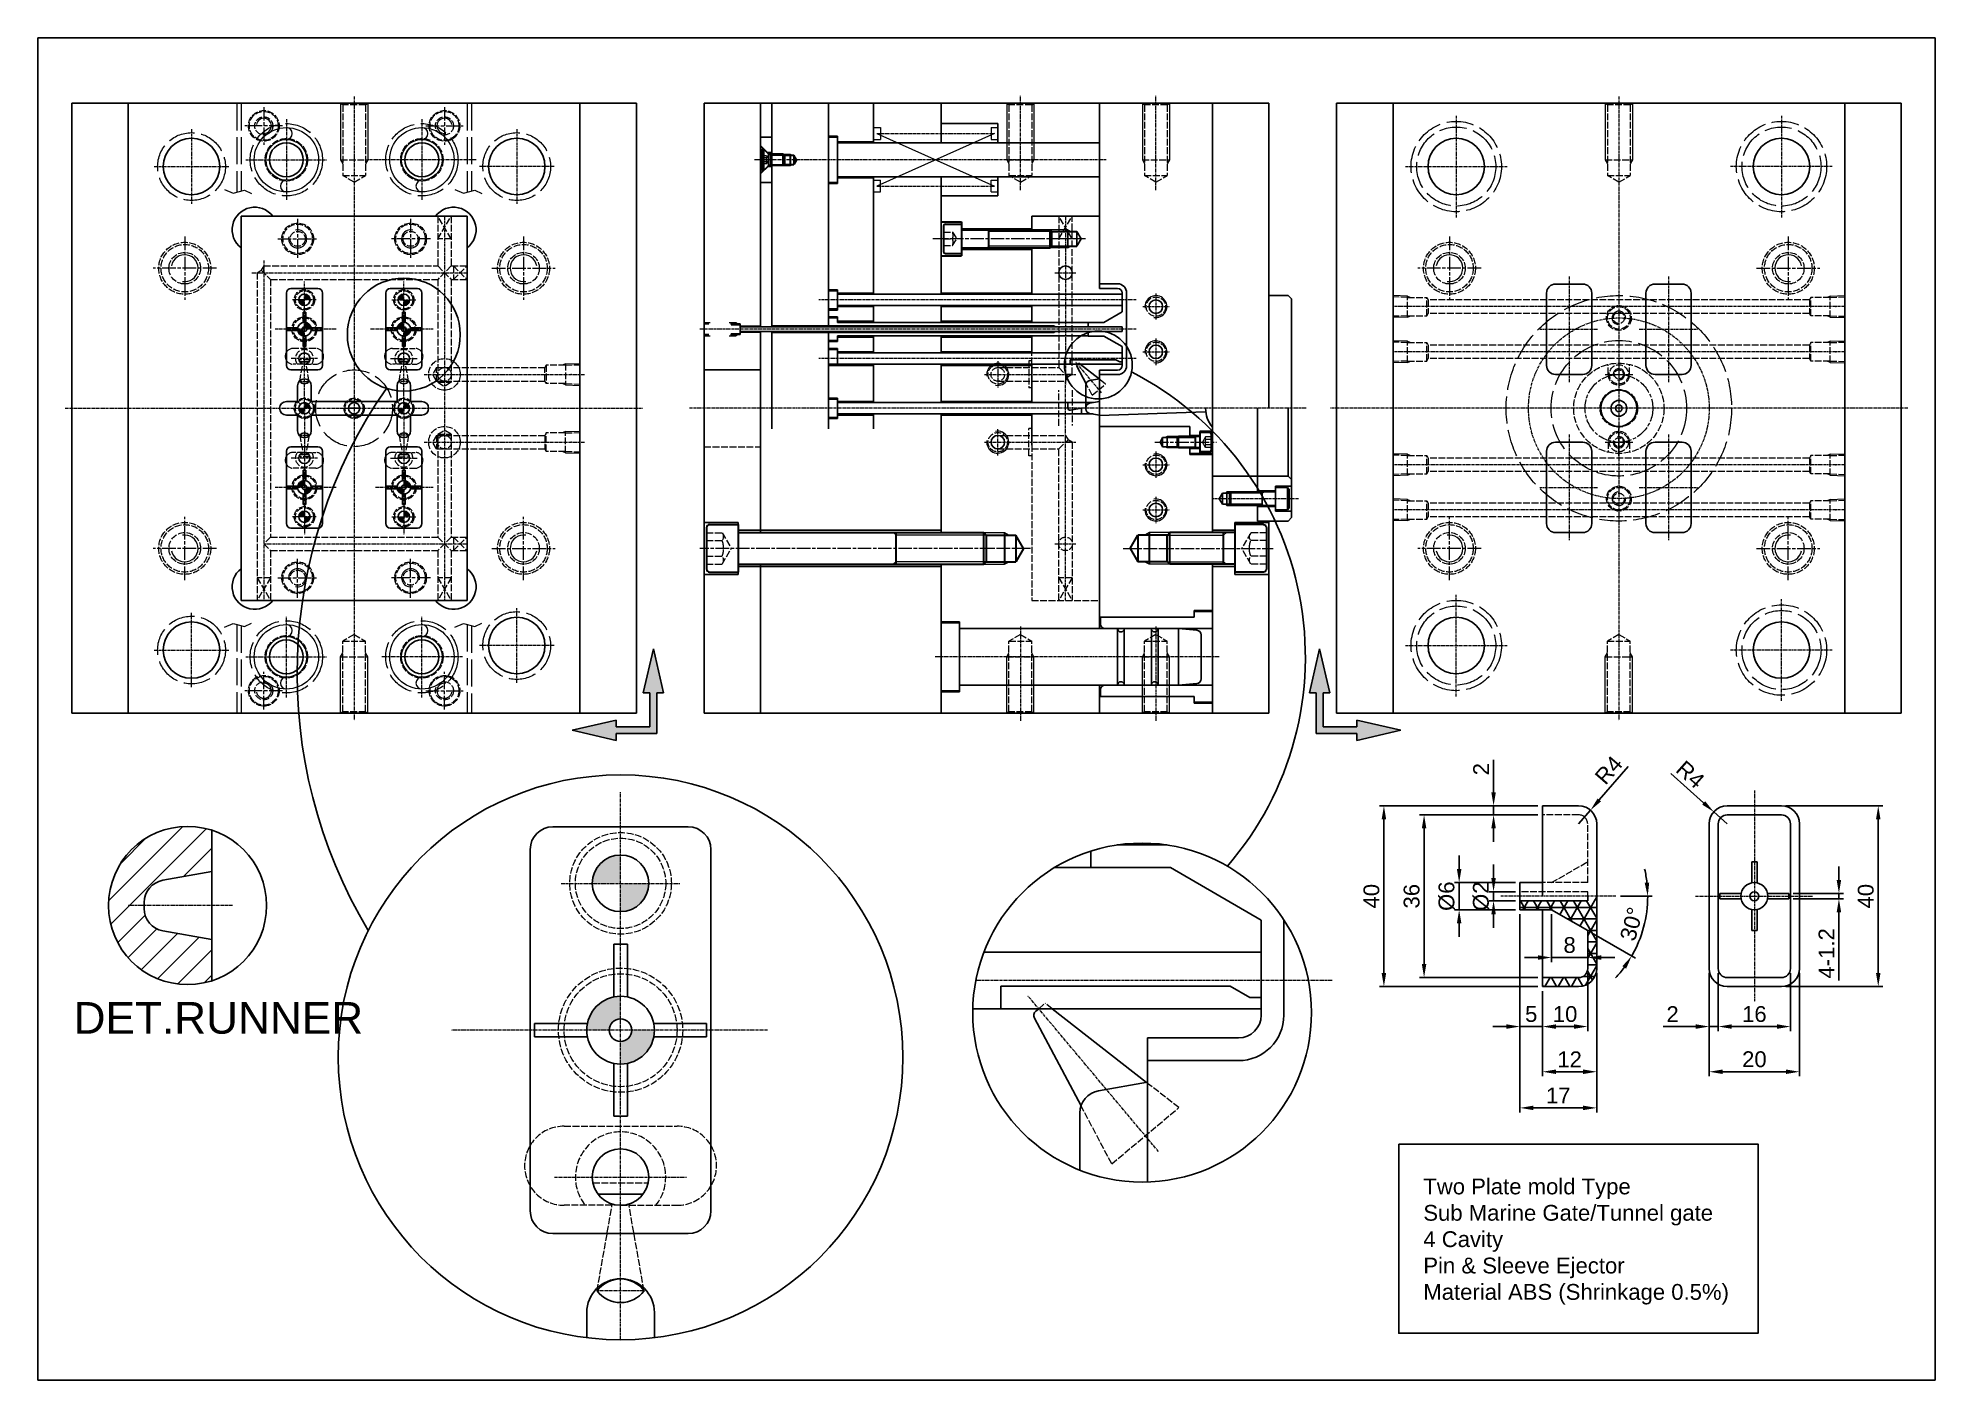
# Model space of a CAD drawing. Header units: millimetres. Extents: x 0 to 840, y 0 to 594.
import ezdxf
from ezdxf.lldxf.tags import DXFTag

# ---------------------------------------------------------------- set-up
doc = ezdxf.new("R2010")
doc.units = ezdxf.units.MM
for name, pattern in [('AM_ISO02W050x2', [3.75, 3, -0.75]), ('AM_ISO08W050x2', [9, 6, -0.75, 1.5, -0.75]), ('CENTER', [2, 1.25, -0.25, 0.25, -0.25]), ('HIDDEN', [0.375, 0.25, -0.125])]:
    doc.linetypes.add(name, pattern=pattern)
doc.layers.add('1', color=7, linetype='Continuous')
doc.layers.add('3', color=7, linetype='Continuous')
for name, color, linetype, lineweight in [('AM_0', 7, 'Continuous', 30), ('AM_0N', 7, 'Continuous', 30), ('AM_3N', 6, 'HIDDEN', 15), ('AM_4', 3, 'Continuous', 15), ('AM_4N', 3, 'Continuous', 15), ('AM_7', 4, 'CENTER', 15), ('AM_7N', 4, 'CENTER', 15)]:
    doc.layers.add(name, color=color, linetype=linetype, lineweight=lineweight)
doc.styles.get("Standard").update_dxf_attribs({"font": 'arial.ttf'})
tags = doc.linetypes.add('PHANTOM', pattern=[2.5, 1.25, -0.25, 0.25, -0.25, 0.25, -0.25]).pattern_tags.tags
tags[14:15] = [DXFTag(74, 4), DXFTag(75, 0), DXFTag(340, '0'), DXFTag(46, 0.0), DXFTag(50, 0.0), DXFTag(44, 0.0), DXFTag(45, 0.0)]
tags[12:13] = [DXFTag(74, 4), DXFTag(75, 0), DXFTag(340, '0'), DXFTag(46, 0.0), DXFTag(50, 0.0), DXFTag(44, 0.0), DXFTag(45, 0.0)]
tags[10:11] = [DXFTag(74, 4), DXFTag(75, 0), DXFTag(340, '0'), DXFTag(46, 0.0), DXFTag(50, 0.0), DXFTag(44, 0.0), DXFTag(45, 0.0)]
tags[8:9] = [DXFTag(74, 4), DXFTag(75, 0), DXFTag(340, '0'), DXFTag(46, 0.0), DXFTag(50, 0.0), DXFTag(44, 0.0), DXFTag(45, 0.0)]
tags[6:7] = [DXFTag(74, 4), DXFTag(75, 0), DXFTag(340, '0'), DXFTag(46, 0.0), DXFTag(50, 0.0), DXFTag(44, 0.0), DXFTag(45, 0.0)]
tags[4:5] = [DXFTag(74, 4), DXFTag(75, 0), DXFTag(340, '0'), DXFTag(46, 0.0), DXFTag(50, 0.0), DXFTag(44, 0.0), DXFTag(45, 0.0)]

msp = doc.modelspace()

# ---------------------------------------------------------------- texts
at = {"color": 7, "char_height": 7, "attachment_point": 5}
for s, insert, rotation in [('2', (639.01, 270.36), 90), ('R4', (695.5, 269.97), 49.19302), ('R4', (731.68, 268.02), 318.34033), ('40', (590.46, 214.14), 90), ('36', (608.25, 214.14), 90), ('%%C6', (623.78, 214.14), 90), ('%%C2', (639.01, 214.14), 90), ('40', (809.35, 214.14), 90), ('30°', (705.65, 201.85), 75), ('4-1.2', (791.92, 188.86), 90)]:
    msp.add_mtext(s, dxfattribs=dict(at, insert=insert, rotation=rotation))
for s, insert in [('8', (678.19, 192.5)), ('5', (661.19, 161.95)), ('10', (676.19, 161.95)), ('2', (723.78, 161.95)), ('16', (760, 161.95)), ('12', (678.19, 141.95)), ('20', (760, 141.95)), ('17', (673.19, 125.95))]:
    msp.add_mtext(s, dxfattribs=dict(at, insert=insert))
at = {"attachment_point": 4}
for s, insert, char_height, width in [('DET.RUNNER', (15.79, 160.2), 14, 284.7418), ('Two Plate mold Type\\PSub Marine Gate/Tunnel gate\\P4 Cavity\\PPin & Sleeve Ejector \\PMaterial ABS (Shrinkage 0.5%)', (613.42, 61.29), 7, 142.3709)]:
    msp.add_mtext(s, dxfattribs=dict(at, insert=insert, char_height=char_height, width=width))

# ---------------------------------------------------------------- blocks, each defined once
blk = doc.blocks.new('*U1')
at = {"layer": 'AM_0N'}
for p, q in [((1160.14, 78.75), (1161.37, 79.98)), ((1160.14, 39.98), (1160.14, 78.75)), ((1174.14, 78.75), (1160.14, 78.75)), ((1172.91, 79.98), (1161.37, 79.98)), ((1174.14, 78.75), (1172.91, 79.98)), ((1174.14, 39.98), (1174.14, 78.75)), ((1174.14, 39.98), (1160.14, 39.98)), ((1160.14, 38.75), (1160.14, 39.98)), ((1160.14, -30.02), (1160.14, 38.75)), ((1174.14, 38.75), (1174.14, 39.98)), ((1174.14, -30.02), (1174.14, 38.75)), ((1156.64, -42.62), (1156.64, -30.02)), ((1156.64, -30.02), (1160.14, -30.02)), ((1160.14, -30.02), (1174.14, -30.02)), ((1174.14, -30.02), (1177.64, -30.02)), ((1177.64, -42.62), (1177.64, -30.02)), ((1158.04, -44.02), (1176.24, -44.02))]:
    blk.add_line(p, q, dxfattribs=at)
for centre, start, end in [((1158.04, -42.62), 180, 270), ((1176.24, -42.62), 270, 0)]:
    blk.add_arc(centre, 1.4, start, end, dxfattribs=at)
at = {"layer": 'AM_3N', "linetype": 'AM_ISO02W050x2'}
for p, q in [((1160.21, -37.02), (1167.14, -33.02)), ((1174.07, -37.02), (1167.14, -33.02)), ((1160.21, -44.02), (1160.21, -37.02)), ((1163.67, -44.02), (1163.67, -37.02)), ((1170.6, -44.02), (1170.6, -37.02)), ((1174.07, -44.02), (1174.07, -37.02))]:
    blk.add_line(p, q, dxfattribs=at)
for centre, radius, start, end in [((1161.94, -39.25), 2.82, 52.12112, 127.87888), ((1167.14, -46.82), 10.39, 70.52878, 109.47122), ((1172.34, -39.25), 2.82, 52.12112, 127.87888)]:
    blk.add_arc(centre, radius, start, end, dxfattribs=at)
at = {"layer": 'AM_4N'}
for p, q in [((1161.22, 79.83), (1161.22, 39.98)), ((1173.06, 79.83), (1173.06, 39.98)), ((1161.22, 39.98), (1160.14, 38.75)), ((1173.06, 39.98), (1174.14, 38.75))]:
    blk.add_line(p, q, dxfattribs=at)
at = {"layer": 'AM_7N', "linetype": 'AM_ISO08W050x2'}
blk.add_line((1167.14, 82.98), (1167.14, -47.02), dxfattribs=at)
blk = doc.blocks.new('*U2')
at = {"layer": 'AM_0N'}
for p, q in [((1156.64, 212.58), (1156.64, 199.98)), ((1158.04, 213.98), (1176.24, 213.98)), ((1177.64, 212.58), (1177.64, 199.98)), ((1156.64, 199.98), (1160.14, 199.98)), ((1160.14, 199.98), (1160.14, 196.2)), ((1160.14, 199.98), (1174.14, 199.98)), ((1160.14, 196.2), (1160.14, 194.98)), ((1160.14, 194.98), (1160.14, 171.2)), ((1174.14, 194.98), (1160.14, 194.98)), ((1174.14, 199.98), (1177.64, 199.98)), ((1174.14, 199.98), (1174.14, 196.2)), ((1174.14, 196.2), (1174.14, 194.98)), ((1174.14, 194.98), (1174.14, 171.2)), ((1160.14, 171.2), (1161.37, 169.98)), ((1174.14, 171.2), (1160.14, 171.2)), ((1172.91, 169.98), (1161.37, 169.98)), ((1174.14, 171.2), (1172.91, 169.98))]:
    blk.add_line(p, q, dxfattribs=at)
at = {"layer": 'AM_0N', "extrusion": (0, 0, -1)}
for centre, start, end in [((-1158.04, 212.58), 360, 90), ((-1176.24, 212.58), 90, 180)]:
    blk.add_arc(centre, 1.4, start, end, dxfattribs=at)
at = {"layer": 'AM_3N', "linetype": 'AM_ISO02W050x2'}
for p, q in [((1160.21, 213.98), (1160.21, 206.98)), ((1163.67, 213.98), (1163.67, 206.98)), ((1170.6, 213.98), (1170.6, 206.98)), ((1174.07, 213.98), (1174.07, 206.98)), ((1160.21, 206.98), (1167.14, 202.98)), ((1174.07, 206.98), (1167.14, 202.98))]:
    blk.add_line(p, q, dxfattribs=at)
at = {"layer": 'AM_3N', "linetype": 'AM_ISO02W050x2', "extrusion": (0, 0, -1)}
for centre, radius, start, end in [((-1161.94, 209.2), 2.82, 232.12112, 307.87888), ((-1167.14, 216.78), 10.39, 250.52878, 289.47122), ((-1172.34, 209.2), 2.82, 232.12112, 307.87888)]:
    blk.add_arc(centre, radius, start, end, dxfattribs=at)
at = {"layer": 'AM_4N'}
for p, q in [((1161.22, 194.98), (1160.14, 196.2)), ((1161.22, 170.12), (1161.22, 194.98)), ((1173.06, 194.98), (1174.14, 196.2)), ((1173.06, 170.12), (1173.06, 194.98))]:
    blk.add_line(p, q, dxfattribs=at)
at = {"layer": 'AM_7N', "linetype": 'AM_ISO08W050x2'}
blk.add_line((1167.14, 166.98), (1167.14, 216.98), dxfattribs=at)

# ---------------------------------------------------------------- hatches: boundary and pattern name
h = msp.add_hatch(color=1)
h.paths.add_polyline_path([(118, 475.59), (118, 478.09), (115.5, 478.09, 0.414214)])
h.paths.add_polyline_path([(118, 478.09), (120.5, 478.09, 0.414214), (118, 480.59)])
h = msp.add_hatch(color=1)
h.paths.add_polyline_path([(162, 475.59), (162, 478.09), (164.5, 478.09, -0.414214)])
h.paths.add_polyline_path([(162, 478.09), (159.5, 478.09, -0.414214), (162, 480.59)])
h = msp.add_hatch(color=1)
h.paths.add_polyline_path([(118, 462.09), (118, 464.09, -0.414214), (117, 465.09), (115, 465.09, 0.414214)])
h.paths.add_polyline_path([(118, 466.09, -0.414214), (119, 465.09), (121, 465.09, 0.414214), (118, 468.09)])
h = msp.add_hatch(color=1)
h.paths.add_polyline_path([(162, 462.09), (162, 464.09, 0.414214), (163, 465.09), (165, 465.09, -0.414214)])
h.paths.add_polyline_path([(162, 466.09, 0.414214), (161, 465.09), (159, 465.09, -0.414214), (162, 468.09)])
h = msp.add_hatch(color=1)
h.paths.add_polyline_path([(118, 432.59), (118, 430.09), (120.5, 430.09, 0.414214)])
h.paths.add_polyline_path([(118, 430.09), (115.5, 430.09, 0.414214), (118, 427.59)])
h = msp.add_hatch(color=1)
h.paths.add_polyline_path([(162, 432.59), (162, 430.09), (164.5, 430.09, 0.414214)])
h.paths.add_polyline_path([(162, 430.09), (159.5, 430.09, 0.414214), (162, 427.59)])
h = msp.add_hatch(color=1)
h.paths.add_polyline_path([(118, 398.09), (118, 396.09, 0.414214), (117, 395.09), (115, 395.09, -0.414214)])
h.paths.add_polyline_path([(118, 394.09, 0.414214), (119, 395.09), (121, 395.09, -0.414214), (118, 392.09)])
h = msp.add_hatch(color=1)
h.paths.add_polyline_path([(162, 398.09), (162, 396.09, -0.414214), (163, 395.09), (165, 395.09, 0.414214)])
h.paths.add_polyline_path([(162, 394.09, -0.414214), (161, 395.09), (159, 395.09, 0.414214), (162, 392.09)])
h = msp.add_hatch(color=1)
h.paths.add_polyline_path([(118, 384.59), (118, 382.09), (115.5, 382.09, -0.414214)])
h.paths.add_polyline_path([(118, 382.09), (120.5, 382.09, -0.414214), (118, 379.59)])
h = msp.add_hatch(color=1)
h.paths.add_polyline_path([(162, 384.59), (162, 382.09), (164.5, 382.09, 0.414214)])
h.paths.add_polyline_path([(162, 382.09), (159.5, 382.09, 0.414214), (162, 379.59)])
for points in [[(256, 283.09), (256, 286.09), (274, 286.09), (274, 304.09), (277, 304.09), (272.5, 323.59), (268, 304.09), (271, 304.09), (271, 289.09), (256, 289.09), (256, 292.09), (236.5, 287.59)], [(603.5, 287.59), (584, 292.09), (584, 289.09), (569, 289.09), (569, 304.09), (572, 304.09), (567.5, 323.59), (563, 304.09), (566, 304.09), (566, 286.09), (584, 286.09), (584, 283.09)]]:
    msp.add_hatch(color=256).paths.add_polyline_path(points)
h = msp.add_hatch()
h.set_pattern_fill('ANSI31', color=1, scale=2.5, style=0)
h.set_pattern_definition([(45, (-5565.387, 430.086), (-5.61266, 5.61266), [])])
h.paths.add_polyline_path([(55.33, 198.86, -0.36397), (47.06, 208.7), (47.06, 211.34, -0.36397), (55.33, 221.19), (77.06, 225.02), (77.06, 243.3, 0.509729), (31.23, 210.02, 0.509729), (77.06, 176.74), (77.06, 195.02)])
h = msp.add_hatch(color=1)
h.paths.add_polyline_path([(257.97, 207.34), (257.97, 219.84), (270.47, 219.84, -0.414214)])
h.paths.add_polyline_path([(257.97, 219.84), (245.47, 219.84, -0.414214), (257.97, 232.34)])
h = msp.add_hatch(color=1)
h.paths.add_polyline_path([(257.97, 139.84), (257.97, 149.84, 0.414214), (262.97, 154.84), (272.97, 154.84, -0.414214)])
h.paths.add_polyline_path([(257.97, 159.84, 0.414214), (252.97, 154.84), (242.97, 154.84, -0.414214), (257.97, 169.84)])

# ---------------------------------------------------------------- linework, layer by layer
for p, q in [((265, 565.09), (15, 565.09)), ((15, 565.09), (15, 295.09)), ((40, 565.09), (40, 295.09)), ((240, 295.09), (240, 565.09)), ((265, 295.09), (265, 565.09)), ((295, 565.09), (295, 295.09)), ((295, 565.09), (545, 565.09)), ((320, 565.09), (320, 466.09)), ((325, 565.09), (325, 466.09)), ((350, 565.09), (350, 466.09)), ((370, 565.09), (370, 547.59)), ((400, 565.09), (400, 547.59)), ((470, 565.09), (470, 483.18)), ((520, 565.09), (520, 375.09)), ((545, 565.09), (545, 430.09)), ((575, 295.09), (575, 565.09)), ((575, 565.09), (825, 565.09)), ((600, 295.09), (600, 565.09)), ((800, 565.09), (800, 295.09)), ((825, 565.09), (825, 295.09)), ((400, 556.09), (425, 556.09)), ((425, 556.09), (425, 547.59)), ((325, 550.09), (320, 550.09)), ((354, 550.59), (350, 550.59)), ((354, 550.09), (350, 550.09)), ((354, 550.59), (354, 529.59)), ((370, 548.09), (354, 548.09)), ((470, 547.59), (354, 547.59)), ((325, 530.09), (320, 530.09)), ((354, 530.09), (350, 530.09)), ((354, 529.59), (350, 529.59)), ((470, 532.59), (354, 532.59)), ((370, 532.09), (354, 532.09)), ((370, 532.59), (370, 480.59)), ((400, 532.59), (400, 480.59)), ((425, 524.09), (425, 532.59)), ((400, 524.09), (425, 524.09)), ((90, 515.09), (90, 345.09)), ((190, 515.09), (90, 515.09)), ((190, 515.09), (190, 345.09)), ((440, 515.09), (470, 515.09)), ((440, 515.09), (440, 509.09)), ((456, 509.09), (456, 501.09)), ((460, 508.32), (460, 501.85)), ((460, 508.32), (461.87, 505.09)), ((460, 501.85), (461.87, 505.09)), ((440, 501.09), (440, 480.59)), ((110, 481.09), (110, 449.09)), ((112, 483.09), (124, 483.09)), ((126, 481.09), (126, 449.09)), ((154, 481.09), (154, 449.09)), ((168, 483.09), (156, 483.09)), ((170, 481.09), (170, 449.09)), ((354, 482.59), (350, 482.59)), ((354, 482.09), (350, 482.09)), ((354, 482.59), (354, 473.59)), ((370, 481.09), (354, 481.09)), ((480.05, 480.59), (354, 480.59)), ((440, 481.09), (400, 481.09)), ((478.04, 485.19), (470, 485.19)), ((478.04, 483.18), (470, 483.18)), ((480.05, 472.74), (480.05, 481.17)), ((482.06, 449.01), (482.06, 481.17)), ((668, 449.09), (668, 481.09)), ((672, 485.09), (684, 485.09)), ((688, 449.09), (688, 481.09)), ((712, 449.09), (712, 481.09)), ((716, 485.09), (728, 485.09)), ((732, 449.09), (732, 481.09)), ((117.4, 472.7), (117.4, 468.03)), ((118.6, 472.7), (117.4, 472.7)), ((118.6, 472.7), (118.6, 468.03)), ((161.4, 472.7), (161.4, 468.03)), ((161.4, 472.7), (162.6, 472.7)), ((162.6, 472.7), (162.6, 468.03)), ((354, 474.09), (350, 474.09)), ((354, 473.59), (350, 473.59)), ((354, 470.59), (350, 470.59)), ((480.05, 475.59), (354, 475.59)), ((370, 475.09), (354, 475.09)), ((354, 470.59), (354, 468.09)), ((370, 475.59), (370, 468.09)), ((400, 475.59), (400, 468.09)), ((440, 475.09), (400, 475.09)), ((440, 475.59), (440, 468.09)), ((472.01, 468.1), (480.05, 472.74)), ((110.38, 465.69), (115.06, 465.69)), ((110.38, 465.69), (110.38, 464.49)), ((110.38, 464.49), (115.06, 464.49)), ((117.4, 457.47), (117.4, 462.15)), ((118.6, 457.47), (118.6, 462.15)), ((125.62, 465.69), (120.94, 465.69)), ((125.62, 464.49), (120.94, 464.49)), ((125.62, 464.49), (125.62, 465.69)), ((154.38, 465.69), (159.06, 465.69)), ((154.38, 464.49), (154.38, 465.69)), ((154.38, 464.49), (159.06, 464.49)), ((161.4, 457.47), (161.4, 462.15)), ((162.6, 457.47), (162.6, 462.15)), ((169.62, 465.69), (164.94, 465.69)), ((169.62, 464.49), (164.94, 464.49)), ((169.62, 465.69), (169.62, 464.49)), ((295, 467.47), (297, 467.47)), ((295, 462.7), (297, 462.7)), ((306.61, 467.47), (311, 467.47)), ((306.61, 462.7), (311, 462.7)), ((311, 467.09), (307, 467.09)), ((311, 463.09), (307, 463.09)), ((309, 468.09), (309, 467.09)), ((309, 462.09), (309, 463.09)), ((311, 467.47), (311, 462.7)), ((320, 466.39), (311, 466.39)), ((480.05, 466.09), (311, 466.09)), ((480.05, 464.08), (311, 464.08)), ((320, 463.78), (311, 463.78)), ((320, 464.08), (320, 375.09)), ((450, 466.59), (325, 466.59)), ((325, 464.08), (325, 421.05)), ((450, 463.58), (325, 463.58)), ((354, 470.09), (350, 470.09)), ((350, 464.08), (350, 421.05)), ((370, 468.59), (354, 468.59)), ((464.98, 468.09), (354, 468.09)), ((464.98, 462.09), (354, 462.09)), ((354, 462.09), (354, 459.59)), ((370, 462.09), (370, 454.59)), ((440, 468.59), (400, 468.59)), ((400, 462.09), (400, 454.59)), ((440, 462.09), (440, 454.59)), ((450, 466.09), (450, 466.59)), ((450, 466.59), (450.29, 466.09)), ((450, 464.08), (450, 463.58)), ((450, 463.58), (450.29, 464.08)), ((464.98, 468.1), (464.98, 466.09)), ((472.01, 468.1), (464.98, 468.1)), ((464.98, 464.08), (464.98, 462.07)), ((472.01, 462.07), (464.98, 462.07)), ((472.01, 462.07), (480.05, 457.43)), ((480.05, 464.08), (480.05, 466.09)), ((117.4, 457.47), (118.6, 457.47)), ((162.6, 457.47), (161.4, 457.47)), ((354, 460.09), (350, 460.09)), ((354, 459.59), (350, 459.59)), ((354, 456.59), (350, 456.59)), ((354, 456.09), (350, 456.09)), ((370, 461.59), (354, 461.59)), ((354, 456.59), (354, 449.09)), ((370, 455.09), (354, 455.09)), ((480.05, 454.59), (354, 454.59)), ((440, 461.59), (400, 461.59)), ((440, 455.09), (400, 455.09)), ((480.05, 449.01), (480.05, 457.43)), ((112, 447.09), (124, 447.09)), ((120, 450.59), (116, 450.59)), ((168, 447.09), (156, 447.09)), ((160, 450.59), (164, 450.59)), ((295, 447.09), (320, 447.09)), ((480.05, 449.59), (350, 449.59)), ((370, 449.09), (350, 449.09)), ((370, 449.59), (370, 432.59)), ((400, 449.59), (400, 432.59)), ((440, 449.09), (400, 449.09)), ((440, 449.59), (440, 432.59)), ((477.32, 451.59), (457, 451.59)), ((457, 451.59), (457, 449.59)), ((464.1, 440.97), (459.97, 448.75)), ((460.09, 449.36), (460.35, 449.59)), ((469.89, 443.07), (461.54, 449.59)), ((470, 447), (470, 332.59)), ((470, 447), (478.04, 447)), ((479.05, 450.59), (477.32, 451.59)), ((480.05, 450.59), (479.05, 450.59)), ((115, 433.09), (115, 440.09)), ((121, 433.09), (121, 440.09)), ((159, 433.09), (159, 440.09)), ((165, 433.09), (165, 440.09)), ((464, 440.35), (464, 429.82)), ((465.65, 442.32), (470, 443.09)), ((470, 444.99), (478.04, 444.99)), ((672, 445.09), (684, 445.09)), ((716, 445.09), (728, 445.09)), ((115, 433.09), (110, 433.09)), ((115, 433.09), (116.23, 431.85)), ((119.77, 431.85), (121, 433.09)), ((121, 433.09), (159, 433.09)), ((137.5, 430.09), (142.5, 430.09)), ((160.23, 431.85), (159, 433.09)), ((165, 433.09), (163.77, 431.85)), ((165, 433.09), (170, 433.09)), ((354, 434.59), (350, 434.59)), ((354, 434.09), (350, 434.09)), ((354, 434.59), (354, 425.59)), ((370, 433.09), (354, 433.09)), ((467.16, 432.59), (354, 432.59)), ((440, 433.09), (400, 433.09)), ((462, 430.09), (457.17, 429.23)), ((464, 429.82), (464, 430.35)), ((465.65, 432.32), (470, 433.09)), ((517, 428.59), (470, 426.94)), ((115, 427.09), (110, 427.09)), ((115, 427.09), (116.23, 428.32)), ((115, 427.09), (115, 420.09)), ((119.77, 428.32), (121, 427.09)), ((121, 427.09), (159, 427.09)), ((121, 427.09), (121, 420.09)), ((160.23, 428.32), (159, 427.09)), ((159, 427.09), (159, 420.09)), ((165, 427.09), (163.77, 428.32)), ((165, 427.09), (170, 427.09)), ((165, 427.09), (165, 420.09)), ((354, 426.09), (350, 426.09)), ((354, 425.59), (350, 425.59)), ((467.16, 427.59), (354, 427.59)), ((370, 427.09), (354, 427.09)), ((370, 427.59), (370, 421.05)), ((400, 427.59), (400, 375.09)), ((440, 427.09), (400, 427.09)), ((440, 427.59), (440, 413.82)), ((470, 427.09), (465.65, 427.85)), ((470, 422.09), (510, 422.09)), ((510, 422.09), (510, 417.59)), ((112, 413.09), (124, 413.09)), ((168, 413.09), (156, 413.09)), ((498, 417.1), (496.84, 415.09)), ((498, 413.08), (496.84, 415.09)), ((498, 417.1), (498, 413.08)), ((504.5, 417.1), (498, 417.1)), ((504.5, 413.08), (498, 413.08)), ((500, 417.59), (500, 412.59)), ((510, 412.59), (510, 409.59)), ((672, 415.09), (684, 415.09)), ((716, 415.09), (728, 415.09)), ((110, 379.09), (110, 411.09)), ((120, 409.59), (116, 409.59)), ((126, 379.09), (126, 411.09)), ((154, 379.09), (154, 411.09)), ((160, 409.59), (164, 409.59)), ((170, 379.09), (170, 411.09)), ((520, 410.09), (510, 410.09)), ((520, 409.59), (510, 409.59)), ((668, 379.09), (668, 411.09)), ((688, 379.09), (688, 411.09)), ((712, 379.09), (712, 411.09)), ((732, 379.09), (732, 411.09)), ((110.38, 395.69), (115.06, 395.69)), ((110.38, 394.49), (110.38, 395.69)), ((117.4, 402.7), (117.4, 398.03)), ((117.4, 402.7), (118.6, 402.7)), ((118.6, 402.7), (118.6, 398.03)), ((125.62, 395.69), (120.94, 395.69)), ((125.62, 395.69), (125.62, 394.49)), ((154.38, 395.69), (159.06, 395.69)), ((154.38, 395.69), (154.38, 394.49)), ((161.4, 402.7), (161.4, 398.03)), ((162.6, 402.7), (161.4, 402.7)), ((162.6, 402.7), (162.6, 398.03)), ((169.62, 395.69), (164.94, 395.69)), ((169.62, 394.49), (169.62, 395.69)), ((548, 395.59), (548, 384.59)), ((555, 395.59), (548, 395.59)), ((553.28, 395.09), (548, 395.09)), ((553.28, 395.09), (553.28, 385.09)), ((554, 394.09), (553.28, 395.09)), ((110.38, 394.49), (115.06, 394.49)), ((117.4, 387.47), (117.4, 392.15)), ((118.6, 387.47), (117.4, 387.47)), ((118.6, 387.47), (118.6, 392.15)), ((125.62, 394.49), (120.94, 394.49)), ((154.38, 394.49), (159.06, 394.49)), ((161.4, 387.47), (161.4, 392.15)), ((161.4, 387.47), (162.6, 387.47)), ((162.6, 387.47), (162.6, 392.15)), ((169.62, 394.49), (164.94, 394.49)), ((524.54, 392.59), (523, 390.09)), ((523, 390.09), (524.54, 387.59)), ((527.62, 392.59), (524.54, 392.59)), ((524.54, 387.59), (524.54, 392.59)), ((527.62, 387.59), (524.54, 387.59)), ((526.38, 393.09), (526.38, 387.09)), ((527.62, 392.59), (528.18, 393.09)), ((527.62, 387.59), (527.62, 392.59)), ((528.18, 387.09), (527.62, 387.59)), ((528.18, 393.09), (528.18, 387.09)), ((548, 393.09), (528.18, 393.09)), ((548, 387.09), (528.18, 387.09)), ((548, 393.59), (540, 393.59)), ((548, 386.59), (540, 386.59)), ((542.02, 393.09), (542.02, 387.09)), ((554, 394.09), (554, 386.09)), ((310, 379.59), (295, 379.59)), ((310, 379.59), (310, 356.59)), ((530, 379.59), (545, 379.59)), ((530, 379.59), (530, 378.59)), ((540, 380.09), (545, 380.09)), ((545, 380.19), (545, 295.09)), ((553.28, 385.09), (548, 385.09)), ((555, 384.59), (548, 384.59)), ((554, 386.09), (553.28, 385.09)), ((112, 377.09), (124, 377.09)), ((168, 377.09), (156, 377.09)), ((310, 376.09), (400, 376.09)), ((530, 376.09), (520, 376.09)), ((672, 375.09), (684, 375.09)), ((716, 375.09), (728, 375.09)), ((310, 356.59), (295, 356.59)), ((310, 360.09), (400, 360.09)), ((320, 361.09), (320, 295.09)), ((400, 361.09), (400, 295.09)), ((520, 361.09), (520, 295.09)), ((530, 360.09), (520, 360.09)), ((530, 357.59), (530, 356.59)), ((530, 356.59), (545, 356.59)), ((190, 345.09), (90, 345.09)), ((512, 337.59), (470, 337.59)), ((470.5, 334.59), (470.5, 337.59)), ((512, 337.59), (512, 340.59)), ((520, 340.59), (512, 340.59)), ((520, 340.09), (512, 340.09)), ((408, 335.59), (400, 335.59)), ((408, 335.09), (400, 335.09)), ((408, 335.59), (408, 304.59)), ((520, 332.59), (408, 332.59)), ((478, 332.59), (478, 307.59)), ((481, 332.59), (481, 307.59)), ((493, 332.59), (493, 307.59)), ((496, 332.59), (496, 307.59)), ((505, 332.59), (505, 307.59)), ((505, 332.59), (513.17, 331.87)), ((515, 329.88), (515, 310.29)), ((268, 304.09), (272.5, 323.59)), ((277, 304.09), (272.5, 323.59)), ((563, 304.09), (567.5, 323.59)), ((572, 304.09), (567.5, 323.59)), ((268, 304.09), (271, 304.09)), ((271, 304.09), (271, 289.09)), ((274, 304.09), (274, 286.09)), ((274, 304.09), (277, 304.09)), ((408, 305.09), (400, 305.09)), ((408, 304.59), (400, 304.59)), ((520, 307.59), (408, 307.59)), ((470, 307.59), (470, 295.09)), ((512, 302.59), (470, 302.59)), ((470.5, 305.59), (470.5, 302.59)), ((505, 307.59), (513.17, 308.3)), ((512, 302.59), (512, 299.59)), ((566, 304.09), (563, 304.09)), ((566, 304.09), (566, 286.09)), ((569, 304.09), (569, 289.09)), ((572, 304.09), (569, 304.09)), ((15, 295.09), (265, 295.09)), ((295, 295.09), (545, 295.09)), ((520, 300.09), (512, 300.09)), ((520, 299.59), (512, 299.59)), ((825, 295.09), (575, 295.09)), ((256, 292.09), (236.5, 287.59)), ((256, 283.09), (236.5, 287.59)), ((256, 289.09), (256, 292.09)), ((256, 289.09), (271, 289.09)), ((256, 286.09), (274, 286.09)), ((256, 283.09), (256, 286.09)), ((584, 286.09), (566, 286.09)), ((584, 289.09), (569, 289.09)), ((584, 289.09), (584, 292.09)), ((584, 292.09), (603.5, 287.59)), ((584, 283.09), (603.5, 287.59)), ((584, 283.09), (584, 286.09)), ((666.19, 254.14), (666.19, 214.14)), ((682.19, 254.14), (666.19, 254.14)), ((748, 254.14), (772, 254.14)), ((287.97, 244.84), (227.97, 244.84)), ((690.19, 182.14), (690.19, 246.14)), ((740, 182.14), (740, 246.14)), ((744, 182.14), (744, 246.14)), ((748, 250.14), (772, 250.14)), ((776, 182.14), (776, 246.14)), ((780, 182.14), (780, 246.14)), ((77.06, 243.3), (77.06, 176.74)), ((499.87, 236.84), (477.93, 236.84)), ((217.97, 234.84), (217.97, 74.84)), ((297.97, 234.84), (297.97, 74.84)), ((466.23, 226.86), (450.16, 226.86)), ((466.23, 234.14), (466.23, 226.79)), ((758.8, 229.38), (758.8, 220.02)), ((758.8, 229.38), (761.2, 229.38)), ((761.2, 229.38), (761.2, 220.02)), ((55.33, 221.19), (77.06, 225.02)), ((501.41, 226.79), (466.23, 226.79)), ((501.41, 226.79), (541.61, 203.58)), ((656.19, 220.14), (656.19, 208.14)), ((666.19, 220.14), (656.19, 220.14)), ((47.06, 208.7), (47.06, 211.34)), ((686.19, 212.14), (656.19, 212.14)), ((686.19, 212.14), (686.19, 214.14)), ((744.76, 215.34), (754.12, 215.34)), ((744.76, 212.94), (744.76, 215.34)), ((744.76, 212.94), (754.12, 212.94)), ((775.24, 215.34), (765.88, 215.34)), ((775.24, 212.94), (765.88, 212.94)), ((775.24, 215.34), (775.24, 212.94)), ((541.61, 161.46), (541.61, 203.58)), ((551.66, 161.46), (551.66, 203.72)), ((670.19, 208.14), (656.19, 208.14)), ((666.19, 208.14), (666.19, 174.14)), ((670.19, 208.14), (686.19, 198.9)), ((758.8, 198.9), (758.8, 208.26)), ((761.2, 198.9), (761.2, 208.26)), ((77.06, 195.02), (55.33, 198.86)), ((686.19, 182.14), (686.19, 198.9)), ((761.2, 198.9), (758.8, 198.9)), ((254.97, 192.94), (254.97, 169.54)), ((254.97, 192.94), (260.97, 192.94)), ((260.97, 192.94), (260.97, 169.54)), ((541.61, 189.36), (418.82, 189.36)), ((666.19, 178.14), (682.19, 178.14)), ((748, 178.14), (772, 178.14)), ((527.95, 174.36), (426.36, 174.36)), ((426.36, 174.36), (426.36, 164.36)), ((536.61, 169.36), (527.95, 174.36)), ((541.61, 169.36), (536.61, 169.36)), ((666.19, 174.14), (682.19, 174.14)), ((748, 174.14), (772, 174.14)), ((541.61, 164.36), (413.92, 164.36)), ((461.85, 121.3), (441.19, 160.17)), ((441.79, 163.25), (443.11, 164.36)), ((490.79, 131.76), (449.07, 164.36)), ((219.87, 157.84), (243.27, 157.84)), ((219.87, 151.84), (219.87, 157.84)), ((219.87, 151.84), (243.27, 151.84)), ((296.06, 157.84), (272.66, 157.84)), ((296.06, 151.84), (272.66, 151.84)), ((296.06, 157.84), (296.06, 151.84)), ((491.36, 151.41), (491.36, 87.68)), ((491.36, 151.41), (531.56, 151.41)), ((254.97, 116.75), (254.97, 140.15)), ((260.97, 116.75), (260.97, 140.15)), ((491.36, 141.36), (531.56, 141.36)), ((469.62, 128.03), (491.36, 131.86)), ((461.36, 118.18), (461.36, 92.89)), ((260.97, 116.75), (254.97, 116.75)), ((247.97, 82.34), (267.97, 82.34)), ((287.97, 64.84), (227.97, 64.84)), ((242.97, 18.74), (242.97, 29.84)), ((272.97, 18.74), (272.97, 29.84))]:
    msp.add_line(p, q)
at = {"color": 3, "linetype": 'ByBlock'}
for p, q in [((644.52, 260.14), (644.52, 274.57)), ((704.06, 271.48), (691.34, 256.74)), ((722.99, 268.39), (737.54, 255.45)), ((664.19, 254.14), (593.96, 254.14)), ((664.19, 254.14), (642.52, 254.14)), ((644.52, 250.14), (644.52, 254.14)), ((682.19, 246.14), (687.42, 252.2)), ((774, 254.14), (816.85, 254.14)), ((595.96, 248.14), (595.96, 180.14)), ((664.19, 250.14), (611.75, 250.14)), ((613.75, 244.14), (613.75, 184.14)), ((664.19, 250.14), (642.52, 250.14)), ((644.52, 244.14), (644.52, 238.14)), ((748, 246.14), (742.02, 251.46)), ((814.85, 248.14), (814.85, 180.14)), ((629.28, 226.14), (629.28, 232.14)), ((644.52, 222.14), (644.52, 228.14)), ((797.43, 221.34), (797.43, 227.34)), ((654.19, 220.14), (627.28, 220.14)), ((629.28, 220.14), (629.28, 208.14)), ((654.19, 216.14), (642.52, 216.14)), ((654.19, 212.14), (642.52, 212.14)), ((644.52, 212.14), (644.52, 216.14)), ((700.69, 214.14), (714.77, 214.14)), ((777.24, 215.34), (799.43, 215.34)), ((777.24, 212.94), (799.43, 212.94)), ((797.43, 215.34), (797.43, 212.94)), ((654.19, 208.14), (627.28, 208.14)), ((629.28, 202.14), (629.28, 196.14)), ((644.52, 206.14), (644.52, 200.14)), ((656.19, 206.14), (656.19, 154.45)), ((656.19, 206.14), (656.19, 118.45)), ((670.19, 206.14), (670.19, 185)), ((797.43, 206.94), (797.43, 176.79)), ((686.19, 196.9), (686.19, 185)), ((687.92, 197.9), (707.4, 186.65)), ((664.19, 187), (658.19, 187)), ((686.19, 187), (670.19, 187)), ((692.19, 187), (698.19, 187)), ((664.19, 178.14), (611.75, 178.14)), ((686.19, 180.14), (686.19, 154.45)), ((690.19, 180.14), (690.19, 134.45)), ((690.19, 180.14), (690.19, 118.45)), ((740, 180.14), (740, 134.45)), ((740, 180.14), (740, 154.45)), ((744, 180.14), (744, 154.45)), ((744, 180.14), (744, 154.45)), ((776, 180.14), (776, 154.45)), ((780, 180.14), (780, 134.45)), ((664.19, 174.14), (593.96, 174.14)), ((666.19, 172.14), (666.19, 154.45)), ((666.19, 172.14), (666.19, 134.45)), ((666.19, 172.14), (666.19, 154.45)), ((774, 174.14), (816.85, 174.14)), ((650.19, 156.45), (644.19, 156.45)), ((656.19, 156.45), (666.19, 156.45)), ((672.19, 156.45), (680.19, 156.45)), ((672.19, 156.45), (678.19, 156.45)), ((734, 156.45), (719.57, 156.45)), ((744, 156.45), (740, 156.45)), ((750, 156.45), (770, 156.45)), ((750, 156.45), (756, 156.45)), ((672.19, 136.45), (684.19, 136.45)), ((746, 136.45), (774, 136.45)), ((684.19, 120.45), (662.19, 120.45))]:
    msp.add_line(p, q, dxfattribs=at)
at = {"color": 2}
for p, q in [((658.68, 208.14), (656.37, 212.14)), ((657.53, 208.14), (659.84, 212.14)), ((664.55, 208.14), (662.24, 212.14)), ((663.4, 208.14), (665.71, 212.14)), ((670.53, 207.94), (668.11, 212.14)), ((669.26, 208.14), (671.57, 212.14)), ((673.89, 206), (677.44, 212.14)), ((679.33, 202.86), (673.97, 212.14)), ((678.29, 203.46), (683.3, 212.14)), ((690.19, 194.21), (679.84, 212.14)), ((682.69, 200.92), (690.19, 213.9)), ((690.19, 204.37), (685.7, 212.14)), ((656.19, 209.14), (690.19, 209.14)), ((677.26, 204.06), (690.19, 204.06)), ((686.19, 196.82), (690.19, 203.74)), ((686.06, 198.98), (690.19, 198.98)), ((686.19, 193.9), (690.19, 193.9)), ((686.19, 186.66), (690.19, 193.58)), ((690.19, 184.05), (686.19, 190.98)), ((686.19, 188.82), (690.19, 188.82)), ((667.23, 174.14), (669.54, 178.14)), ((672.45, 174.14), (670.14, 178.14)), ((673.1, 174.14), (675.41, 178.14)), ((678.31, 174.14), (676, 178.14)), ((678.96, 174.14), (681.27, 178.14)), ((684.05, 174.36), (681.87, 178.14)), ((684.16, 178.66), (689.39, 178.66)), ((685.16, 174.71), (690.19, 183.42)), ((688.36, 177.05), (686.04, 181.07)), ((686.19, 183.74), (690.19, 183.74)), ((666.58, 174.14), (666.19, 174.82))]:
    msp.add_line(p, q, dxfattribs=at)
for points in [[(0, 0), (0, 594), (840, 594), (840, 0)], [(602.54, 104.4), (761.65, 104.4), (761.65, 20.74), (602.54, 20.74)]]:
    msp.add_lwpolyline(points, close=True)
for centre, radius in [((68, 537.09), 12.5), ((110, 540.09), 7.5), ((170, 540.09), 7.5), ((212, 537.09), 12.5), ((628, 537.09), 12.5), ((772, 537.09), 12.5), ((455, 490.09), 3), ((118, 478.09), 2.5), ((162, 478.09), 2.5), ((495, 475.09), 3), ((118, 465.09), 3), ((118, 465.09), 1), ((162, 465.09), 3), ((162, 465.09), 1), ((118, 452.09), 2.5), ((162, 452.09), 2.5), ((495, 455.09), 3), ((700, 430.09), 8), ((118, 430.09), 2.5), ((140, 430.09), 2.5), ((162, 430.09), 2.5), ((700, 430.09), 3.49), ((700, 430.09), 1.5), ((425, 415.09), 3), ((118, 408.09), 2.5), ((162, 408.09), 2.5), ((495, 405.09), 3), ((118, 395.09), 3), ((118, 395.09), 1), ((162, 395.09), 3), ((162, 395.09), 1), ((495, 385.09), 3), ((118, 382.09), 2.5), ((162, 382.09), 2.5), ((212, 325.09), 12.5), ((628, 325.09), 12.5), ((68, 323.09), 12.5), ((772, 323.09), 12.5), ((110, 320.09), 7.5), ((170, 320.09), 7.5), ((257.97, 219.84), 12.5), ((760, 214.14), 6), ((760, 214.14), 2), ((257.97, 154.84), 15), ((257.97, 154.84), 5), ((257.97, 89.84), 12.5)]:
    msp.add_circle(centre, radius)
at = {"color": 4, "linetype": 'PHANTOM', "ltscale": 5}
for centre, radius in [((162, 462.68), 25), ((469.51, 449.24), 15), ((257.97, 142.84), 125), ((66.23, 210.02), 35), ((488.9, 162.64), 75)]:
    msp.add_circle(centre, radius, dxfattribs=at)
for centre, radius, start, end in [((96, 509.09), 10, 36.8699, 233.1301), ((184, 509.09), 10, 306.8699, 143.1301), ((112, 481.09), 2, 90, 180), ((124, 481.09), 2, 0, 90), ((156, 481.09), 2, 90, 180), ((168, 481.09), 2, 0, 90), ((478.04, 481.17), 4.02, 0, 90), ((478.04, 481.17), 2.01, 0, 90), ((672, 481.09), 4, 90, 180), ((684, 481.09), 4, 0, 90), ((716, 481.09), 4, 90, 180), ((728, 481.09), 4, 0, 90), ((112, 449.09), 2, 180, 270), ((124, 449.09), 2, 270, 0), ((156, 449.09), 2, 180, 270), ((168, 449.09), 2, 270, 0), ((460.41, 448.98), 0.5, 130, 208), ((478.04, 449.01), 4.02, 270, 0), ((478.04, 449.01), 2.01, 270, 0), ((672, 449.09), 4, 180, 270), ((684, 449.09), 4, 270, 0), ((716, 449.09), 4, 180, 270), ((728, 449.09), 4, 270, 0), ((118, 440.09), 3, 0, 180), ((118, 440.47), 2.6, 36.66337, 143.33663), ((118, 443.57), 2.6, 216.66337, 323.33663), ((162, 440.09), 3, 0, 180), ((162, 440.47), 2.6, 36.66337, 143.33663), ((162, 443.57), 2.6, 216.66337, 323.33663), ((466, 440.35), 2, 100, 180), ((110, 430.09), 3, 90, 270), ((170, 430.09), 3, 270, 90), ((457, 430.22), 1, 180, 280), ((466, 430.35), 2, 100, 180), ((466, 429.82), 2, 180, 260), ((530, 430.09), 13, 180, 219.71514), ((118, 420.09), 3, 180, 0), ((162, 420.09), 3, 180, 0), ((112, 411.09), 2, 90, 180), ((118, 416.6), 2.6, 36.66337, 143.33663), ((118, 419.7), 2.6, 216.66337, 323.33663), ((124, 411.09), 2, 0, 90), ((156, 411.09), 2, 90, 180), ((162, 416.6), 2.6, 36.66337, 143.33663), ((162, 419.7), 2.6, 216.66337, 323.33663), ((168, 411.09), 2, 0, 90), ((672, 411.09), 4, 90, 180), ((684, 411.09), 4, 0, 90), ((716, 411.09), 4, 90, 180), ((728, 411.09), 4, 0, 90), ((112, 379.09), 2, 180, 270), ((124, 379.09), 2, 270, 0), ((156, 379.09), 2, 180, 270), ((168, 379.09), 2, 270, 0), ((672, 379.09), 4, 180, 270), ((684, 379.09), 4, 270, 0), ((716, 379.09), 4, 180, 270), ((728, 379.09), 4, 270, 0), ((96, 351.09), 10, 126.8699, 323.1301), ((184, 351.09), 10, 216.8699, 53.1301), ((472.5, 334.59), 2, 180, 270), ((479.5, 332.59), 1.5, 180, 0), ((494.5, 332.59), 1.5, 180, 0), ((513, 329.88), 2, 0, 85), ((472.5, 305.59), 2, 90, 180), ((479.5, 307.59), 1.5, 0, 180), ((494.5, 307.59), 1.5, 0, 180), ((513, 310.29), 2, 275, 0), ((682.19, 246.14), 8, 0, 90), ((748, 246.14), 8, 90, 180), ((772, 246.14), 8, 0, 90), ((227.97, 234.84), 10, 90, 180), ((287.97, 234.84), 10, 0, 90), ((748, 246.14), 4, 90, 180), ((772, 246.14), 4, 0, 90), ((57.06, 211.34), 10, 100, 180), ((57.06, 208.7), 10, 180, 260), ((682.19, 182.14), 8, 270, 0), ((682.19, 182.14), 4, 270, 0), ((748, 182.14), 8, 180, 270), ((748, 182.14), 4, 180, 270), ((772, 182.14), 8, 270, 0), ((772, 182.14), 4, 270, 0), ((443.39, 161.34), 2.5, 130, 208), ((531.56, 161.46), 20.1, 270, 0), ((531.56, 161.46), 10.05, 270, 0), ((471.36, 118.18), 10, 100, 180), ((227.97, 74.84), 10, 180, 270), ((287.97, 74.84), 10, 270, 0), ((257.97, 29.84), 15, 0, 180), ((257.97, 31.75), 12.99, 36.66337, 143.33663), ((257.97, 47.27), 12.99, 216.66337, 323.33663)]:
    msp.add_arc(centre, radius, start, end)
for centre, radius, start, end in [((419.47, 320.15), 141.72, 319.14538, 62.82156), ((335.99, 312.73), 221.22, 145.22351, 210.95196)]:
    msp.add_arc(centre, radius, start, end, dxfattribs=at)
at = {"color": 3, "linetype": 'ByBlock'}
for start, end in [(6.49317, 12.98634), (330, 0), (317.01366, 323.50683)]:
    msp.add_arc((659.8, 214.14), 52.97, start, end, dxfattribs=at)
at = {"color": 3}
for points in [[(594.96, 248.14), (596.96, 248.14), (595.96, 254.14)], [(643.52, 260.14), (645.52, 260.14), (644.52, 254.14)], [(690.58, 257.39), (692.09, 256.08), (687.42, 252.2)], [(738.21, 256.19), (736.88, 254.7), (742.02, 251.46)], [(813.85, 248.14), (815.85, 248.14), (814.85, 254.14)], [(612.75, 244.14), (614.75, 244.14), (613.75, 250.14)], [(643.52, 244.14), (645.52, 244.14), (644.52, 250.14)], [(628.28, 226.14), (630.28, 226.14), (629.28, 220.14)], [(643.52, 222.14), (645.52, 222.14), (644.52, 216.14)], [(713.43, 220.19), (711.43, 220.07), (712.77, 214.14)], [(796.43, 221.34), (798.43, 221.34), (797.43, 215.34)], [(643.52, 206.14), (645.52, 206.14), (644.52, 212.14)], [(796.43, 206.94), (798.43, 206.94), (797.43, 212.94)], [(628.28, 202.14), (630.28, 202.14), (629.28, 208.14)], [(664.19, 188), (664.19, 186), (670.19, 187)], [(692.19, 188), (692.19, 186), (686.19, 187)], [(701.54, 183.18), (703.22, 182.09), (705.67, 187.65)], [(594.96, 180.14), (596.96, 180.14), (595.96, 174.14)], [(612.75, 184.14), (614.75, 184.14), (613.75, 178.14)], [(813.85, 180.14), (815.85, 180.14), (814.85, 174.14)], [(650.19, 157.45), (650.19, 155.45), (656.19, 156.45)], [(672.19, 157.45), (672.19, 155.45), (666.19, 156.45)], [(672.19, 157.45), (672.19, 155.45), (666.19, 156.45)], [(680.19, 157.45), (680.19, 155.45), (686.19, 156.45)], [(734, 157.45), (734, 155.45), (740, 156.45)], [(750, 157.45), (750, 155.45), (744, 156.45)], [(750, 157.45), (750, 155.45), (744, 156.45)], [(770, 157.45), (770, 155.45), (776, 156.45)], [(672.19, 137.45), (672.19, 135.45), (666.19, 136.45)], [(684.19, 137.45), (684.19, 135.45), (690.19, 136.45)], [(746, 137.45), (746, 135.45), (740, 136.45)], [(774, 137.45), (774, 135.45), (780, 136.45)], [(662.19, 121.45), (662.19, 119.45), (656.19, 120.45)], [(684.19, 121.45), (684.19, 119.45), (690.19, 120.45)]]:
    msp.add_solid(points, dxfattribs=at)
at = {"layer": '1', "color": 7}
for p, q in [((456, 432.59), (456, 430.22)), ((462, 430.09), (462, 427.59))]:
    msp.add_line(p, q, dxfattribs=at)
at = {"layer": '3', "ltscale": 5}
for p, q in [((553.5, 479.99), (545, 479.99)), ((555, 478.49), (553.5, 479.99)), ((555, 478.49), (555, 381.69)), ((540, 430.09), (540, 393.09)), ((553.5, 400.09), (553.5, 430.09)), ((553.5, 400.09), (520, 400.09)), ((555, 398.59), (553.5, 400.09)), ((540, 387.09), (540, 380.09)), ((553.5, 380.19), (540, 380.19)), ((555, 381.69), (553.5, 380.19))]:
    msp.add_line(p, q, dxfattribs=at)
at = {"layer": 'AM_0'}
for p, q in [((330.44, 542.15), (334.7, 542.15)), ((330.44, 538.02), (334.7, 538.02)), ((333, 542.59), (333, 537.59)), ((335.89, 540.09), (334.7, 542.15)), ((334.7, 542.15), (334.7, 538.02)), ((335.89, 540.09), (334.7, 538.02)), ((419.86, 374), (433, 374)), ((428, 375.09), (428, 361.09)), ((436.42, 368.09), (433, 374)), ((433, 374), (433, 362.17)), ((483.58, 368.09), (487, 374)), ((500.14, 374), (487, 374)), ((487, 374), (487, 362.17)), ((492, 375.09), (492, 361.09)), ((419.86, 362.17), (433, 362.17)), ((436.42, 368.09), (433, 362.17)), ((483.58, 368.09), (487, 362.17)), ((500.14, 362.17), (487, 362.17))]:
    msp.add_line(p, q, dxfattribs=at)
at = {"layer": 'AM_0N'}
for p, q in [((320, 546.19), (323.6, 542.59)), ((320.5, 535.37), (320.5, 544.8)), ((320.5, 544.8), (321.39, 544.8)), ((321.39, 535.37), (321.39, 544.8)), ((325, 543.09), (323.1, 543.09)), ((323.6, 537.59), (323.6, 542.59)), ((330.01, 542.59), (323.6, 542.59)), ((324.6, 537.59), (324.6, 542.59)), ((330.01, 537.59), (330.01, 542.59)), ((330.5, 542.1), (330.01, 542.59)), ((330.5, 538.08), (330.01, 537.59)), ((330.5, 542.1), (330.5, 538.08)), ((320, 533.99), (323.6, 537.59)), ((321.39, 535.37), (320.5, 535.37)), ((325, 537.09), (323.1, 537.09)), ((330.01, 537.59), (323.6, 537.59)), ((400, 512.59), (409, 512.59)), ((409, 512.59), (409, 497.59)), ((401, 510.79), (401, 499.39)), ((401.8, 511.59), (409, 511.59)), ((409, 509.59), (440, 509.59)), ((409, 509.09), (448.23, 509.09)), ((421, 501.09), (421, 509.09)), ((448.23, 501.09), (448.23, 509.09)), ((448.23, 509.09), (449, 508.32)), ((449, 501.85), (449, 508.32)), ((449, 508.32), (460, 508.32)), ((400, 497.59), (409, 497.59)), ((401.8, 498.59), (409, 498.59)), ((409, 501.09), (448.23, 501.09)), ((409, 500.59), (440, 500.59)), ((448.23, 501.09), (449, 501.85)), ((449, 501.85), (460, 501.85)), ((504.99, 417.59), (504.5, 417.1)), ((504.5, 413.08), (504.5, 417.1)), ((504.99, 412.59), (504.5, 413.08)), ((514.5, 417.59), (504.99, 417.59)), ((504.99, 412.59), (504.99, 417.59)), ((514.5, 412.59), (504.99, 412.59)), ((514.5, 417.84), (510, 417.84)), ((514.5, 412.34), (510, 412.34)), ((512.5, 412.59), (512.5, 417.59)), ((520, 419.84), (514.5, 419.84)), ((514.5, 419.84), (514.5, 410.09)), ((519, 419.34), (514.5, 419.34)), ((519.5, 418.84), (519.5, 411.34)), ((519, 410.84), (514.5, 410.84))]:
    msp.add_line(p, q, dxfattribs=at)
for centre, radius, start, end in [((401.8, 510.79), 0.8, 90, 180), ((401.8, 499.39), 0.8, 180, 270), ((519, 418.84), 0.5, 0, 90), ((519, 411.34), 0.5, 270, 0)]:
    msp.add_arc(centre, radius, start, end, dxfattribs=at)
at = {"layer": 'AM_3N', "linetype": 'AM_ISO02W050x2', "ltscale": 4}
for p, q in [((88, 565.09), (88, 525.69)), ((90, 565.09), (90, 526.24)), ((190, 565.09), (190, 525.69)), ((192, 565.09), (192, 526.24)), ((88, 334.48), (88, 295.09)), ((90, 333.93), (90, 295.09)), ((190, 334.48), (190, 295.09)), ((192, 333.93), (192, 295.09))]:
    msp.add_line(p, q, dxfattribs=at)
at = {"layer": 'AM_3N', "linetype": 'AM_ISO02W050x2'}
for p, q in [((134.95, 564.37), (133.7, 565.09)), ((134.95, 564.37), (134.95, 533.09)), ((145.05, 564.37), (134.95, 564.37)), ((145.05, 564.37), (146.3, 565.09)), ((145.05, 564.37), (145.05, 533.09)), ((429.95, 564.37), (428.7, 565.09)), ((429.95, 564.37), (429.95, 533.09)), ((440.05, 564.37), (429.95, 564.37)), ((440.05, 564.37), (441.3, 565.09)), ((440.05, 564.37), (440.05, 533.09)), ((489.95, 564.37), (488.7, 565.09)), ((489.95, 564.37), (489.95, 533.09)), ((500.05, 564.37), (489.95, 564.37)), ((500.05, 564.37), (501.3, 565.09)), ((500.05, 564.37), (500.05, 533.09)), ((694.95, 564.37), (693.7, 565.09)), ((694.95, 564.37), (694.95, 533.09)), ((705.05, 564.37), (694.95, 564.37)), ((705.05, 564.37), (706.3, 565.09)), ((705.05, 564.37), (705.05, 533.09)), ((134, 540.09), (146, 540.09)), ((322.64, 541.82), (320.5, 541.82)), ((322.64, 540.95), (320.5, 540.95)), ((322.64, 539.22), (320.5, 539.22)), ((322.64, 538.35), (320.5, 538.35)), ((322.64, 538.35), (322.64, 541.82)), ((322.64, 541.82), (323.64, 540.09)), ((322.64, 538.35), (323.64, 540.09)), ((429, 540.09), (441, 540.09)), ((489, 540.09), (501, 540.09)), ((694, 540.09), (706, 540.09)), ((140, 530.17), (134.95, 533.09)), ((134.95, 533.09), (145.05, 533.09)), ((140, 530.17), (145.05, 533.09)), ((435, 530.17), (429.95, 533.09)), ((429.95, 533.09), (440.05, 533.09)), ((435, 530.17), (440.05, 533.09)), ((495, 530.17), (489.95, 533.09)), ((489.95, 533.09), (500.05, 533.09)), ((495, 530.17), (500.05, 533.09)), ((700, 530.17), (694.95, 533.09)), ((694.95, 533.09), (705.05, 533.09)), ((700, 530.17), (705.05, 533.09)), ((177, 515.09), (177, 493.09)), ((177, 505.09), (183, 515.09)), ((183, 505.09), (177, 515.09)), ((183, 515.09), (183, 493.09)), ((452, 515.09), (452, 448.09)), ((452, 505.09), (458, 515.09)), ((458, 505.09), (452, 515.09)), ((458, 445.09), (458, 515.09)), ((183, 505.09), (177, 505.09)), ((401, 508.09), (405, 508.09)), ((401, 505.09), (405, 505.09)), ((405, 508.09), (406.73, 505.09)), ((405, 502.09), (406.73, 505.09)), ((458, 505.09), (452, 505.09)), ((401, 502.09), (405, 502.09)), ((97, 490.09), (98.9, 491.18)), ((97, 490.09), (97, 345.09)), ((97, 490.09), (100, 490.09)), ((100, 493.09), (98.9, 491.18)), ((98.9, 491.18), (103, 487.09)), ((100, 493.09), (177, 493.09)), ((100, 490.09), (100, 493.09)), ((177, 493.09), (183, 487.09)), ((183, 493.09), (177, 487.09)), ((183, 493.09), (190, 493.09)), ((184, 493.09), (184, 487.09)), ((184, 493.09), (190, 487.09)), ((184, 487.09), (190, 493.09)), ((103, 487.09), (103, 373.09)), ((103, 487.09), (177, 487.09)), ((177, 487.09), (177, 441.59)), ((183, 487.09), (183, 441.59)), ((183, 487.09), (190, 487.09)), ((606.47, 479.17), (600, 479.37)), ((606.47, 470.42), (606.47, 479.75)), ((606.47, 479.17), (615, 479.17)), ((615, 471.01), (615, 479.17)), ((615, 479.17), (615.62, 478.09)), ((785, 479.17), (784.38, 478.09)), ((793.53, 479.17), (785, 479.17)), ((785, 471.01), (785, 479.17)), ((793.53, 470.42), (793.53, 479.75)), ((793.53, 479.17), (800, 479.37)), ((606.47, 471.01), (600, 470.8)), ((606.47, 471.01), (615, 471.01)), ((615, 471.01), (615.62, 472.09)), ((784.38, 478.09), (615.62, 478.09)), ((615.62, 478.09), (615.62, 472.09)), ((784.38, 472.09), (615.62, 472.09)), ((784.38, 478.09), (784.38, 472.09)), ((785, 471.01), (784.38, 472.09)), ((793.53, 471.01), (785, 471.01)), ((793.53, 471.01), (800, 470.8)), ((123, 456.59), (113, 456.59)), ((157, 456.59), (167, 456.59)), ((440, 449.59), (440, 454.59)), ((606.47, 459.17), (600, 459.37)), ((606.47, 450.42), (606.47, 459.75)), ((606.47, 459.17), (615, 459.17)), ((615, 451.01), (615, 459.17)), ((615, 459.17), (615.62, 458.09)), ((784.38, 458.09), (615.62, 458.09)), ((615.62, 458.09), (615.62, 452.09)), ((785, 459.17), (784.38, 458.09)), ((784.38, 458.09), (784.38, 452.09)), ((793.53, 459.17), (785, 459.17)), ((785, 451.01), (785, 459.17)), ((793.53, 450.42), (793.53, 459.75)), ((793.53, 459.17), (800, 459.37)), ((118, 449.59), (113, 449.59)), ((120.45, 451.59), (115.55, 451.59)), ((115.92, 442.02), (117.27, 449.7)), ((118, 449.59), (123, 449.59)), ((120.08, 442.02), (118.73, 449.7)), ((162, 449.59), (157, 449.59)), ((159.55, 451.59), (164.45, 451.59)), ((159.92, 442.02), (161.27, 449.7)), ((162, 449.59), (167, 449.59)), ((164.08, 442.02), (162.73, 449.7)), ((176.5, 448.09), (174.77, 445.09)), ((176.5, 448.09), (224.38, 448.09)), ((176.5, 442.09), (176.5, 448.09)), ((225, 449.17), (224.38, 448.09)), ((224.38, 442.09), (224.38, 448.09)), ((233.53, 449.17), (225, 449.17)), ((225, 449.17), (225, 441.01)), ((233.53, 449.75), (233.53, 440.42)), ((233.53, 449.17), (240, 449.37)), ((425, 448.09), (452, 448.09)), ((438.8, 451.09), (438.8, 439.09)), ((440, 451.09), (438.8, 451.09)), ((452, 448.09), (456.1, 443.99)), ((460.35, 449.59), (460.92, 450.07)), ((461.54, 449.59), (460.92, 450.07)), ((606.47, 451.01), (600, 450.8)), ((606.47, 451.01), (615, 451.01)), ((615, 451.01), (615.62, 452.09)), ((784.38, 452.09), (615.62, 452.09)), ((695.25, 445.09), (695.25, 449.51)), ((704.75, 445.09), (704.75, 449.51)), ((785, 451.01), (784.38, 452.09)), ((793.53, 451.01), (785, 451.01)), ((793.53, 451.01), (800, 450.8)), ((176.5, 442.09), (174.77, 445.09)), ((176.5, 442.09), (224.38, 442.09)), ((177, 441.59), (183, 441.59)), ((177, 441.59), (180, 439.85)), ((183, 441.59), (180, 439.85)), ((225, 441.01), (224.38, 442.09)), ((233.53, 441.01), (225, 441.01)), ((233.53, 441.01), (240, 440.8)), ((425, 442.09), (455, 442.09)), ((440, 439.09), (438.8, 439.09)), ((452, 422.37), (452, 438.13)), ((458, 445.09), (455, 445.09)), ((455, 445.09), (455, 442.09)), ((455, 442.09), (456.1, 443.99)), ((458, 445.09), (456.1, 443.99)), ((458, 438.13), (458, 422.46)), ((466.82, 435.85), (464.1, 440.97)), ((466.82, 435.85), (472.75, 440.83)), ((472.75, 440.83), (470, 442.98)), ((177, 418.59), (180, 420.32)), ((183, 418.59), (180, 420.32)), ((440, 421.09), (438.8, 421.09)), ((438.8, 409.09), (438.8, 421.09)), ((115.92, 418.15), (117.27, 410.48)), ((120.08, 418.15), (118.73, 410.48)), ((159.92, 418.15), (161.27, 410.48)), ((164.08, 418.15), (162.73, 410.48)), ((176.5, 418.09), (174.77, 415.09)), ((176.5, 412.09), (174.77, 415.09)), ((176.5, 418.09), (224.38, 418.09)), ((176.5, 418.09), (176.5, 412.09)), ((176.5, 412.09), (224.38, 412.09)), ((177, 418.59), (177, 373.09)), ((177, 418.59), (183, 418.59)), ((183, 418.59), (183, 373.09)), ((225, 419.17), (224.38, 418.09)), ((224.38, 418.09), (224.38, 412.09)), ((225, 411.01), (224.38, 412.09)), ((233.53, 419.17), (225, 419.17)), ((225, 411.01), (225, 419.17)), ((233.53, 410.42), (233.53, 419.75)), ((233.53, 419.17), (240, 419.37)), ((295, 413.09), (320, 413.09)), ((425, 418.09), (455, 418.09)), ((425, 412.09), (452, 412.09)), ((440, 413.82), (440, 345.09)), ((452, 412.09), (456.1, 416.18)), ((452, 345.09), (452, 412.09)), ((455, 418.09), (456.1, 416.18)), ((455, 415.09), (455, 418.09)), ((458, 415.09), (455, 415.09)), ((458, 415.09), (456.1, 416.18)), ((458, 415.09), (458, 345.09)), ((517, 417.4), (515.67, 415.09)), ((517, 412.78), (515.67, 415.09)), ((519.5, 417.4), (517, 417.4)), ((519.5, 416.24), (517, 416.24)), ((519.5, 413.93), (517, 413.93)), ((519.5, 412.78), (517, 412.78)), ((695.25, 415.09), (695.25, 410.66)), ((704.75, 415.09), (704.75, 410.66)), ((118, 410.59), (113, 410.59)), ((123, 403.59), (113, 403.59)), ((120.45, 408.59), (115.55, 408.59)), ((118, 410.59), (123, 410.59)), ((162, 410.59), (157, 410.59)), ((157, 403.59), (167, 403.59)), ((159.55, 408.59), (164.45, 408.59)), ((162, 410.59), (167, 410.59)), ((233.53, 411.01), (225, 411.01)), ((233.53, 411.01), (240, 410.8)), ((440, 409.09), (438.8, 409.09)), ((606.47, 409.17), (600, 409.37)), ((606.47, 400.42), (606.47, 409.75)), ((606.47, 409.17), (615, 409.17)), ((615, 401.01), (615, 409.17)), ((615, 409.17), (615.62, 408.09)), ((784.38, 408.09), (615.62, 408.09)), ((615.62, 408.09), (615.62, 402.09)), ((785, 409.17), (784.38, 408.09)), ((784.38, 408.09), (784.38, 402.09)), ((793.53, 409.17), (785, 409.17)), ((785, 401.01), (785, 409.17)), ((793.53, 400.42), (793.53, 409.75)), ((793.53, 409.17), (800, 409.37)), ((606.47, 401.01), (600, 400.8)), ((606.47, 401.01), (615, 401.01)), ((615, 401.01), (615.62, 402.09)), ((784.38, 402.09), (615.62, 402.09)), ((785, 401.01), (784.38, 402.09)), ((793.53, 401.01), (785, 401.01)), ((793.53, 401.01), (800, 400.8)), ((606.47, 389.17), (600, 389.37)), ((606.47, 380.42), (606.47, 389.75)), ((606.47, 389.17), (615, 389.17)), ((615, 381.01), (615, 389.17)), ((615, 389.17), (615.62, 388.09)), ((784.38, 388.09), (615.62, 388.09)), ((615.62, 388.09), (615.62, 382.09)), ((785, 389.17), (784.38, 388.09)), ((784.38, 388.09), (784.38, 382.09)), ((793.53, 389.17), (785, 389.17)), ((785, 381.01), (785, 389.17)), ((793.53, 380.42), (793.53, 389.75)), ((793.53, 389.17), (800, 389.37)), ((606.47, 381.01), (600, 380.8)), ((606.47, 381.01), (615, 381.01)), ((615, 381.01), (615.62, 382.09)), ((784.38, 382.09), (615.62, 382.09)), ((785, 381.01), (784.38, 382.09)), ((793.53, 381.01), (785, 381.01)), ((793.53, 381.01), (800, 380.8)), ((103, 373.09), (100, 370.09)), ((100, 370.09), (103, 367.09)), ((103, 373.09), (177, 373.09)), ((177, 373.09), (183, 367.09)), ((183, 373.09), (177, 367.09)), ((183, 373.09), (190, 373.09)), ((184, 373.09), (184, 367.09)), ((184, 373.09), (190, 367.09)), ((184, 367.09), (190, 373.09)), ((103, 367.09), (103, 345.09)), ((103, 367.09), (177, 367.09)), ((177, 367.09), (177, 345.09)), ((183, 367.09), (183, 345.09)), ((183, 367.09), (190, 367.09)), ((103, 355.09), (97, 355.09)), ((97, 355.09), (103, 345.09)), ((103, 355.09), (97, 345.09)), ((183, 355.09), (177, 355.09)), ((177, 355.09), (183, 345.09)), ((183, 355.09), (177, 345.09)), ((458, 355.09), (452, 355.09)), ((452, 355.09), (458, 345.09)), ((458, 355.09), (452, 345.09)), ((440, 345.09), (470, 345.09)), ((140, 330), (134.95, 327.09)), ((140, 330), (145.05, 327.09)), ((435, 330), (429.95, 327.09)), ((435, 330), (440.05, 327.09)), ((495, 330), (489.95, 327.09)), ((495, 330), (500.05, 327.09)), ((700, 330), (694.95, 327.09)), ((700, 330), (705.05, 327.09)), ((134, 320.09), (146, 320.09)), ((134.95, 295.81), (134.95, 327.09)), ((134.95, 327.09), (145.05, 327.09)), ((145.05, 295.81), (145.05, 327.09)), ((429, 320.09), (441, 320.09)), ((429.95, 295.81), (429.95, 327.09)), ((429.95, 327.09), (440.05, 327.09)), ((440.05, 295.81), (440.05, 327.09)), ((489, 320.09), (501, 320.09)), ((489.95, 295.81), (489.95, 327.09)), ((489.95, 327.09), (500.05, 327.09)), ((500.05, 295.81), (500.05, 327.09)), ((694, 320.09), (706, 320.09)), ((694.95, 295.81), (694.95, 327.09)), ((694.95, 327.09), (705.05, 327.09)), ((705.05, 295.81), (705.05, 327.09)), ((134.95, 295.81), (133.7, 295.09)), ((145.05, 295.81), (134.95, 295.81)), ((145.05, 295.81), (146.3, 295.09)), ((429.95, 295.81), (428.7, 295.09)), ((440.05, 295.81), (429.95, 295.81)), ((440.05, 295.81), (441.3, 295.09)), ((489.95, 295.81), (488.7, 295.09)), ((500.05, 295.81), (489.95, 295.81)), ((500.05, 295.81), (501.3, 295.09)), ((694.95, 295.81), (693.7, 295.09)), ((705.05, 295.81), (694.95, 295.81)), ((705.05, 295.81), (706.3, 295.09)), ((682.19, 250.14), (666.19, 250.14)), ((686.19, 220.14), (686.19, 246.14)), ((670.19, 220.14), (686.19, 229.38)), ((686.19, 220.14), (666.19, 220.14)), ((686.19, 216.14), (656.19, 216.14)), ((686.19, 214.14), (686.19, 216.14)), ((443.11, 164.36), (445.98, 166.77)), ((449.07, 164.36), (445.98, 166.77)), ((505.13, 120.56), (491.36, 131.32)), ((475.48, 95.68), (461.85, 121.3)), ((475.48, 95.68), (505.13, 120.56)), ((232.97, 112.34), (282.97, 112.34)), ((245.72, 87.34), (270.21, 87.34)), ((257.97, 77.34), (232.97, 77.34)), ((247.55, 39.51), (254.31, 77.89)), ((257.97, 77.34), (282.97, 77.34)), ((268.39, 39.51), (261.62, 77.89))]:
    msp.add_line(p, q, dxfattribs=at)
for centre, radius in [((100, 555.09), 6.8), ((100, 555.09), 6.4), ((100, 555.09), 4), ((180, 555.09), 6.8), ((180, 555.09), 6.4), ((180, 555.09), 4), ((110, 540.09), 9.38), ((170, 540.09), 9.38), ((115, 505.09), 7), ((115, 505.09), 6.5), ((115, 505.09), 3.32), ((165, 505.09), 7), ((165, 505.09), 6.5), ((165, 505.09), 3.32), ((65, 492.09), 11.5), ((65, 492.09), 10.5), ((65, 492.09), 7), ((215, 492.09), 11.5), ((215, 492.09), 10.5), ((215, 492.09), 7), ((625, 492.09), 11.5), ((625, 492.09), 10.5), ((625, 492.09), 7), ((775, 492.09), 11.5), ((775, 492.09), 10.5), ((775, 492.09), 7), ((118, 478.09), 4.5), ((118, 478.09), 4), ((162, 478.09), 4.5), ((162, 478.09), 4), ((495, 475.09), 4.28), ((118, 465.09), 5.5), ((162, 465.09), 5.5), ((700, 470.09), 5.5), ((700, 470.09), 5), ((700, 470.09), 2.46), ((118, 465.09), 5), ((162, 465.09), 5), ((495, 455.09), 4.28), ((180, 445.09), 7), ((180, 445.09), 3), ((425, 445.09), 4.28), ((425, 445.09), 3), ((700, 430.09), 20), ((700, 445.09), 4.25), ((700, 445.09), 2), ((700, 430.09), 8.31), ((118, 430.09), 4.5), ((118, 430.09), 4), ((140, 430.09), 4.5), ((140, 430.09), 4), ((162, 430.09), 4.5), ((162, 430.09), 4), ((180, 415.09), 7), ((180, 415.09), 3), ((425, 415.09), 4.28), ((700, 415.09), 4.25), ((700, 415.09), 2), ((495, 405.09), 4.28), ((118, 395.09), 5.5), ((118, 395.09), 5), ((162, 395.09), 5.5), ((162, 395.09), 5), ((700, 390.09), 5.5), ((700, 390.09), 5), ((118, 382.09), 4.5), ((162, 382.09), 4.5), ((495, 385.09), 4.28), ((700, 390.09), 2.46), ((65, 368.09), 11.5), ((65, 368.09), 10.5), ((118, 382.09), 4), ((162, 382.09), 4), ((215, 368.09), 11.5), ((215, 368.09), 10.5), ((625, 368.09), 11.5), ((625, 368.09), 10.5), ((775, 368.09), 11.5), ((775, 368.09), 10.5), ((65, 368.09), 7), ((215, 368.09), 7), ((455, 370.09), 3), ((625, 368.09), 7), ((775, 368.09), 7), ((115, 355.09), 7), ((115, 355.09), 6.5), ((165, 355.09), 7), ((165, 355.09), 6.5), ((115, 355.09), 3.32), ((165, 355.09), 3.32), ((110, 320.09), 9.38), ((170, 320.09), 9.38), ((100, 305.09), 6.8), ((100, 305.09), 6.4), ((180, 305.09), 6.8), ((180, 305.09), 6.4), ((100, 305.09), 4), ((180, 305.09), 4), ((257.97, 219.84), 22.5), ((257.97, 219.84), 20), ((257.97, 154.84), 27.5), ((257.97, 154.84), 25)]:
    msp.add_circle(centre, radius, dxfattribs=at)
at = {"layer": 'AM_3N', "linetype": 'AM_ISO02W050x2', "ltscale": 4}
for centre, radius in [((110, 540.09), 16), ((170, 540.09), 16), ((628, 537.09), 20), ((628, 537.09), 17.5), ((772, 537.09), 20), ((772, 537.09), 17.5), ((68, 537.09), 15), ((212, 537.09), 15), ((700, 430.09), 49.9), ((700, 430.09), 30), ((140, 430.09), 17), ((628, 325.09), 20), ((68, 323.09), 15), ((110, 320.09), 16), ((170, 320.09), 16), ((212, 325.09), 15), ((628, 325.09), 17.5), ((772, 323.09), 20), ((772, 323.09), 17.5)]:
    msp.add_circle(centre, radius, dxfattribs=at)
at = {"layer": 'AM_3N', "linetype": 'AM_ISO02W050x2'}
for centre, radius, start, end in [((400.02, 506.59), 5.2, 343.22582, 16.77418), ((400.02, 503.59), 5.2, 343.22582, 16.77418), ((113, 453.09), 3.5, 90, 270), ((118, 452.09), 4, 321.31781, 218.68219), ((123, 453.09), 3.5, 270, 90), ((157, 453.09), 3.5, 90, 270), ((162, 452.09), 4, 321.31781, 218.68219), ((167, 453.09), 3.5, 270, 90), ((700, 445.09), 4.75, 180, 0), ((517.74, 416.82), 0.941, 142.12112, 217.87888), ((520.27, 415.09), 3.46, 160.52878, 199.47122), ((517.74, 413.35), 0.941, 142.12112, 217.87888), ((700, 415.09), 4.75, 0, 180), ((113, 407.09), 3.5, 90, 270), ((118, 408.09), 4, 141.31781, 38.68219), ((123, 407.09), 3.5, 270, 90), ((157, 407.09), 3.5, 90, 270), ((162, 408.09), 4, 141.31781, 38.68219), ((167, 407.09), 3.5, 270, 90), ((682.19, 246.14), 4, 0, 90), ((232.97, 94.84), 17.5, 90, 270), ((257.97, 89.84), 20, 321.31781, 218.68219), ((282.97, 94.84), 17.5, 270, 90)]:
    msp.add_arc(centre, radius, start, end, dxfattribs=at)
at = {"layer": 'AM_4'}
for p, q in [((134, 564.91), (134, 540.09)), ((146, 564.91), (146, 540.09)), ((429, 564.91), (429, 540.09)), ((441, 564.91), (441, 540.09)), ((489, 564.91), (489, 540.09)), ((501, 564.91), (501, 540.09)), ((694, 564.91), (694, 540.09)), ((706, 564.91), (706, 540.09)), ((134, 540.09), (134.95, 538.34)), ((146, 540.09), (145.05, 538.34)), ((330.01, 542.59), (333, 542.59)), ((333, 542.59), (333.8, 542.15)), ((333, 537.59), (333.8, 538.02)), ((429, 540.09), (429.95, 538.34)), ((441, 540.09), (440.05, 538.34)), ((489, 540.09), (489.95, 538.34)), ((501, 540.09), (500.05, 538.34)), ((694, 540.09), (694.95, 538.34)), ((706, 540.09), (705.05, 538.34)), ((330.01, 537.59), (333, 537.59)), ((82.61, 526.99), (86.5, 525.27)), ((86.5, 525.27), (91.42, 526.63)), ((91.42, 526.63), (94.6, 525.22)), ((184.61, 526.99), (188.5, 525.27)), ((188.5, 525.27), (193.42, 526.63)), ((193.42, 526.63), (196.6, 525.22)), ((606.47, 479.75), (600, 479.95)), ((606.47, 479.75), (607.83, 479.17)), ((793.53, 479.75), (792.17, 479.17)), ((793.53, 479.75), (800, 479.95)), ((606.47, 470.42), (600, 470.22)), ((606.47, 470.42), (607.83, 471.01)), ((793.53, 470.42), (792.17, 471.01)), ((793.53, 470.42), (800, 470.22)), ((606.47, 459.75), (600, 459.95)), ((606.47, 459.75), (607.83, 459.17)), ((793.53, 459.75), (792.17, 459.17)), ((793.53, 459.75), (800, 459.95)), ((233.53, 449.75), (232.17, 449.17)), ((233.53, 449.75), (240, 449.95)), ((606.47, 450.42), (600, 450.22)), ((606.47, 450.42), (607.83, 451.01)), ((793.53, 450.42), (792.17, 451.01)), ((793.53, 450.42), (800, 450.22)), ((233.53, 440.42), (232.17, 441.01)), ((233.53, 440.42), (240, 440.22)), ((233.53, 419.75), (232.17, 419.17)), ((233.53, 419.75), (240, 419.95)), ((233.53, 410.42), (232.17, 411.01)), ((233.53, 410.42), (240, 410.22)), ((606.47, 409.75), (600, 409.95)), ((606.47, 409.75), (607.83, 409.17)), ((793.53, 409.75), (792.17, 409.17)), ((793.53, 409.75), (800, 409.95)), ((606.47, 400.42), (600, 400.22)), ((606.47, 400.42), (607.83, 401.01)), ((793.53, 400.42), (792.17, 401.01)), ((793.53, 400.42), (800, 400.22)), ((525.82, 392.59), (526.38, 393.09)), ((526.38, 387.09), (525.82, 387.59)), ((528.18, 393.09), (526.38, 393.09)), ((526.38, 387.09), (528.18, 387.09)), ((542.02, 392.59), (527.62, 392.59)), ((542.02, 387.59), (527.62, 387.59)), ((542.02, 392.59), (542.8, 393.09)), ((542.02, 387.59), (542.8, 387.09)), ((606.47, 389.75), (600, 389.95)), ((606.47, 389.75), (607.83, 389.17)), ((793.53, 389.75), (792.17, 389.17)), ((793.53, 389.75), (800, 389.95)), ((606.47, 380.42), (600, 380.22)), ((606.47, 380.42), (607.83, 381.01)), ((793.53, 380.42), (792.17, 381.01)), ((793.53, 380.42), (800, 380.22)), ((418.77, 375.09), (428, 375.09)), ((428, 375.09), (430, 374)), ((492, 375.09), (490, 374)), ((501.23, 375.09), (492, 375.09)), ((428, 361.09), (430, 362.17)), ((492, 361.09), (490, 362.17)), ((418.77, 361.09), (428, 361.09)), ((501.23, 361.09), (492, 361.09)), ((82.61, 333.18), (86.5, 334.9)), ((86.5, 334.9), (91.42, 333.55)), ((91.42, 333.55), (94.6, 334.95)), ((184.61, 333.18), (188.5, 334.9)), ((188.5, 334.9), (193.42, 333.55)), ((193.42, 333.55), (196.6, 334.95)), ((134, 320.09), (134.95, 321.84)), ((134, 295.26), (134, 320.09)), ((146, 320.09), (145.05, 321.84)), ((146, 295.26), (146, 320.09)), ((429, 320.09), (429.95, 321.84)), ((429, 295.26), (429, 320.09)), ((441, 320.09), (440.05, 321.84)), ((441, 295.26), (441, 320.09)), ((489, 320.09), (489.95, 321.84)), ((489, 295.26), (489, 320.09)), ((501, 320.09), (500.05, 321.84)), ((501, 295.26), (501, 320.09)), ((694, 320.09), (694.95, 321.84)), ((694, 295.26), (694, 320.09)), ((706, 320.09), (705.05, 321.84)), ((706, 295.26), (706, 320.09))]:
    msp.add_line(p, q, dxfattribs=at)
at = {"layer": 'AM_4', "linetype": 'PHANTOM', "ltscale": 4}
for p, q in [((370, 554.34), (373, 554.34)), ((370, 549.09), (373, 549.09)), ((371.5, 551.71), (423.5, 528.46)), ((423.5, 551.71), (371.5, 528.46)), ((373, 554.34), (373, 549.09)), ((422, 554.34), (422, 549.09)), ((422, 554.34), (425, 554.34)), ((422, 549.09), (425, 549.09)), ((370, 531.09), (373, 531.09)), ((373, 525.84), (373, 531.09)), ((422, 531.09), (425, 531.09)), ((422, 525.84), (422, 531.09)), ((370, 525.84), (373, 525.84)), ((422, 525.84), (425, 525.84))]:
    msp.add_line(p, q, dxfattribs=at)
for centre, radius in [((110, 540.09), 14.25), ((110, 540.09), 9), ((170, 540.09), 14.25), ((170, 540.09), 9), ((110, 320.09), 14.25), ((110, 320.09), 9), ((170, 320.09), 14.25), ((170, 320.09), 9)]:
    msp.add_circle(centre, radius, dxfattribs=at)
for centre, start, end in [((110, 551.71), 270, 90), ((170, 551.71), 270, 90), ((110, 528.46), 90, 270), ((170, 528.46), 90, 270), ((110, 331.71), 270, 90), ((170, 331.71), 270, 90), ((110, 308.46), 90, 270), ((170, 308.46), 90, 270)]:
    msp.add_arc(centre, 2.62, start, end, dxfattribs=at)
at = {"layer": 'AM_4'}
for centre, radius, start, end in [((495, 475.09), 4.86, 258.36975, 188.75873), ((700, 470.09), 3, 350, 260), ((495, 455.09), 4.86, 258.36975, 188.75873), ((425, 445.09), 4.86, 258.36975, 188.75873), ((700, 445.09), 2.5, 256.87737, 196.53643), ((425, 415.09), 4.86, 171.24127, 101.63025), ((700, 415.09), 2.5, 163.46357, 103.12263), ((495, 405.09), 4.86, 171.24127, 101.63025), ((495, 385.09), 4.86, 171.24127, 101.63025), ((700, 390.09), 3, 100, 10)]:
    msp.add_arc(centre, radius, start, end, dxfattribs=at)
at = {"layer": 'AM_4N'}
for p, q in [((324.11, 542.59), (324.6, 542.15)), ((324.11, 537.59), (324.6, 538.02)), ((324.6, 542.15), (330.44, 542.15)), ((324.6, 538.02), (330.44, 538.02)), ((421, 508.32), (420.23, 509.09)), ((449, 508.32), (421, 508.32)), ((456, 509.09), (448.23, 509.09)), ((456, 509.09), (457.33, 508.32)), ((421, 501.85), (420.23, 501.09)), ((449, 501.85), (421, 501.85)), ((456, 501.09), (448.23, 501.09)), ((456, 501.09), (457.33, 501.85)), ((295, 468.09), (297.61, 468.09)), ((295, 462.09), (297.61, 462.09)), ((306, 468.09), (309, 468.09)), ((306, 462.09), (309, 462.09)), ((309, 468.09), (310.06, 467.47)), ((309, 462.09), (310.06, 462.7)), ((500, 417.59), (499.15, 417.1)), ((500, 412.59), (499.15, 413.08)), ((504.99, 417.59), (500, 417.59)), ((504.99, 412.59), (500, 412.59)), ((504.5, 417.1), (512.5, 417.1)), ((504.5, 413.08), (512.5, 413.08)), ((512.5, 417.1), (512.99, 417.59)), ((512.5, 413.08), (512.99, 412.59))]:
    msp.add_line(p, q, dxfattribs=at)
for centre, radius, start, end in [((100, 555.09), 3.35, 260, 170), ((180, 555.09), 3.35, 10, 280), ((115, 505.09), 4, 167.67513, 104.06456), ((165, 505.09), 4, 75.93544, 12.32487), ((65, 492.09), 5.92, 260, 170), ((215, 492.09), 5.92, 10, 280), ((625, 492.09), 5.92, 260, 170), ((775, 492.09), 5.92, 10, 280), ((65, 368.09), 5.92, 190, 100), ((215, 368.09), 5.92, 80, 350), ((625, 368.09), 5.92, 190, 100), ((775, 368.09), 5.92, 80, 350), ((115, 355.09), 4, 255.93544, 192.32487), ((165, 355.09), 4, 347.67513, 284.06456), ((100, 305.09), 3.35, 190, 100), ((180, 305.09), 3.35, 80, 350)]:
    msp.add_arc(centre, radius, start, end, dxfattribs=at)
at = {"layer": 'AM_7'}
for p, q in [((140, 568.09), (140, 292.09)), ((435, 526.68), (435, 568.58)), ((495, 526.68), (495, 568.58)), ((700, 568.09), (700, 292.09)), ((110, 558.09), (110, 522.09)), ((170, 558.09), (170, 522.09)), ((628, 559.59), (628, 514.59)), ((772, 559.59), (772, 514.59)), ((68, 553.59), (68, 520.59)), ((212, 553.59), (212, 520.59)), ((371.5, 551.71), (423.5, 551.71)), ((92, 540.09), (128, 540.09)), ((194, 540.09), (146, 540.09)), ((473, 540.09), (317, 540.09)), ((51.5, 537.09), (84.5, 537.09)), ((228.5, 537.09), (195.5, 537.09)), ((605.5, 537.09), (650.5, 537.09)), ((794.5, 537.09), (749.5, 537.09)), ((371.5, 528.46), (423.5, 528.46)), ((180, 515.09), (180, 345.09)), ((455, 515.09), (455, 440.59)), ((94.73, 490.09), (190, 490.09)), ((100, 495.51), (100, 345.09)), ((450.29, 490.09), (459.53, 490.09)), ((678, 488.49), (678, 441.69)), ((722, 488.49), (722, 441.69)), ((118, 430.09), (118, 486.15)), ((162, 430.09), (162, 486.15)), ((495, 480.92), (495, 469.25)), ((123.25, 478.09), (112.75, 478.09)), ((156.75, 478.09), (167.25, 478.09)), ((486.33, 478.09), (345.73, 478.09)), ((489.16, 475.09), (501.18, 475.09)), ((800, 475.09), (600, 475.09)), ((132, 465.09), (105, 465.09)), ((175, 465.09), (147, 465.09)), ((486.33, 465.09), (293, 465.09)), ((665, 465.09), (691, 465.09)), ((709, 465.09), (735, 465.09)), ((489.16, 455.09), (501.18, 455.09)), ((495, 460.92), (495, 449.25)), ((800, 455.09), (600, 455.09)), ((123.85, 452.09), (112.15, 452.09)), ((156.15, 452.09), (167.85, 452.09)), ((486.33, 452.09), (345.73, 452.09)), ((425, 450.92), (425, 439.25)), ((470.96, 436.94), (459.39, 450.74)), ((115.92, 442.02), (120.08, 442.02)), ((164.08, 442.02), (159.92, 442.02)), ((171, 445.09), (242, 445.09)), ((419.16, 445.09), (459.53, 445.09)), ((455, 345.09), (455, 442.09)), ((12, 430.09), (268, 430.09)), ((118, 430.09), (118, 374.03)), ((162, 430.09), (162, 374.03)), ((561.5, 430.09), (288.5, 430.09)), ((828, 430.09), (572, 430.09)), ((425, 409.25), (425, 420.92)), ((115.92, 418.15), (120.08, 418.15)), ((164.08, 418.15), (159.92, 418.15)), ((171, 415.09), (242, 415.09)), ((419.16, 415.09), (459.53, 415.09)), ((678, 418.49), (678, 371.69)), ((722, 418.49), (722, 371.69)), ((123.85, 408.09), (112.15, 408.09)), ((156.15, 408.09), (167.85, 408.09)), ((489.16, 405.09), (501.18, 405.09)), ((495, 410.92), (495, 399.25)), ((800, 405.09), (600, 405.09)), ((132, 395.09), (105, 395.09)), ((175, 395.09), (149, 395.09)), ((665, 395.09), (691, 395.09)), ((709, 395.09), (735, 395.09)), ((495, 390.92), (495, 379.25)), ((558.2, 390.09), (519.8, 390.09)), ((123.25, 382.09), (112.75, 382.09)), ((156.75, 382.09), (167.25, 382.09)), ((489.16, 385.09), (501.18, 385.09)), ((800, 385.09), (600, 385.09)), ((100, 370.09), (190, 370.09)), ((450.29, 370.09), (459.53, 370.09)), ((628, 302.59), (628, 347.59)), ((772, 300.59), (772, 345.59)), ((68, 306.59), (68, 339.59)), ((110, 302.09), (110, 338.09)), ((170, 302.09), (170, 338.09)), ((212, 308.59), (212, 341.59)), ((435, 333.49), (435, 291.59)), ((495, 333.49), (495, 291.59)), ((51.5, 323.09), (84.5, 323.09)), ((92, 320.09), (128, 320.09)), ((188, 320.09), (152, 320.09)), ((228.5, 325.09), (195.5, 325.09)), ((523, 320.09), (397, 320.09)), ((605.5, 325.09), (650.5, 325.09)), ((794.5, 323.09), (749.5, 323.09)), ((760, 260.94), (760, 167.34)), ((257.97, 17.84), (257.97, 260.14)), ((231.72, 219.84), (284.22, 219.84)), ((86.11, 210.02), (39.9, 210.02)), ((698.69, 214.14), (647.69, 214.14)), ((734, 214.14), (786, 214.14)), ((573.01, 176.86), (415.26, 176.86)), ((496.18, 101.11), (438.28, 170.11)), ((322.97, 154.84), (182.97, 154.84)), ((228.72, 89.84), (287.22, 89.84)), ((268.39, 39.51), (247.55, 39.51))]:
    msp.add_line(p, q, dxfattribs=at)
at = {"layer": 'AM_7', "linetype": 'AM_ISO08W050x2'}
for p, q in [((439.42, 368.09), (420.77, 368.09)), ((480.58, 368.09), (499.23, 368.09))]:
    msp.add_line(p, q, dxfattribs=at)
at = {"layer": 'AM_7'}
msp.add_circle((700, 430.09), 40, dxfattribs=at)
at = {"layer": 'AM_7', "linetype": 'AM_ISO08W050x2'}
for p in [(796.03, 475.09), (498.97, 455.09), (796.03, 455.09), (236.03, 445.09), (236.03, 415.09), (498.97, 405.09), (603.97, 405.09), (796.03, 405.09), (603.97, 385.09), (796.03, 385.09)]:
    msp.add_point(p, dxfattribs=at)
at = {"layer": 'AM_7N', "linetype": 'AM_ISO08W050x2'}
for p, q in [((100, 563.41), (100, 546.77)), ((180, 563.41), (180, 546.77)), ((108.32, 555.09), (91.68, 555.09)), ((171.68, 555.09), (188.32, 555.09)), ((115, 513.93), (115, 496.25)), ((165, 513.93), (165, 496.25)), ((65, 506.09), (65, 478.09)), ((106.16, 505.09), (123.84, 505.09)), ((173.84, 505.09), (156.16, 505.09)), ((215, 506.09), (215, 478.09)), ((463.87, 505.09), (396.2, 505.09)), ((625, 506.09), (625, 478.09)), ((775, 506.09), (775, 478.09)), ((79, 492.09), (51, 492.09)), ((201, 492.09), (229, 492.09)), ((639, 492.09), (611, 492.09)), ((761, 492.09), (789, 492.09)), ((700, 451.21), (700, 438.97)), ((693.88, 445.09), (706.12, 445.09)), ((700, 408.97), (700, 421.21)), ((494.57, 415.09), (521.77, 415.09)), ((693.88, 415.09), (706.12, 415.09)), ((65, 354.09), (65, 382.09)), ((215, 354.09), (215, 382.09)), ((625, 354.09), (625, 382.09)), ((775, 354.09), (775, 382.09)), ((79, 368.09), (51, 368.09)), ((115, 346.25), (115, 363.93)), ((165, 346.25), (165, 363.93)), ((201, 368.09), (229, 368.09)), ((639, 368.09), (611, 368.09)), ((761, 368.09), (789, 368.09)), ((106.16, 355.09), (123.84, 355.09)), ((173.84, 355.09), (156.16, 355.09)), ((100, 296.77), (100, 313.41)), ((180, 296.77), (180, 313.41)), ((108.32, 305.09), (91.68, 305.09)), ((171.68, 305.09), (188.32, 305.09))]:
    msp.add_line(p, q, dxfattribs=at)
msp.add_circle((700, 430.09), 15, dxfattribs=at)

# ---------------------------------------------------------------- block references
at = {"layer": 'AM_0N', "rotation": 270}
for name, p in [('*U1', (340.02, 1535.23)), ('*U2', (330.02, 1535.23))]:
    msp.add_blockref(name, p, dxfattribs=at)

msp.set_redraw_order([(e.dxf.handle, doc.entitydb.next_handle()) for e in msp.query("TEXT MTEXT ATTDEF DIMENSION ARC_DIMENSION")])  # texts and dimensions are drawn at this point

doc.saveas('drawing.dxf')
